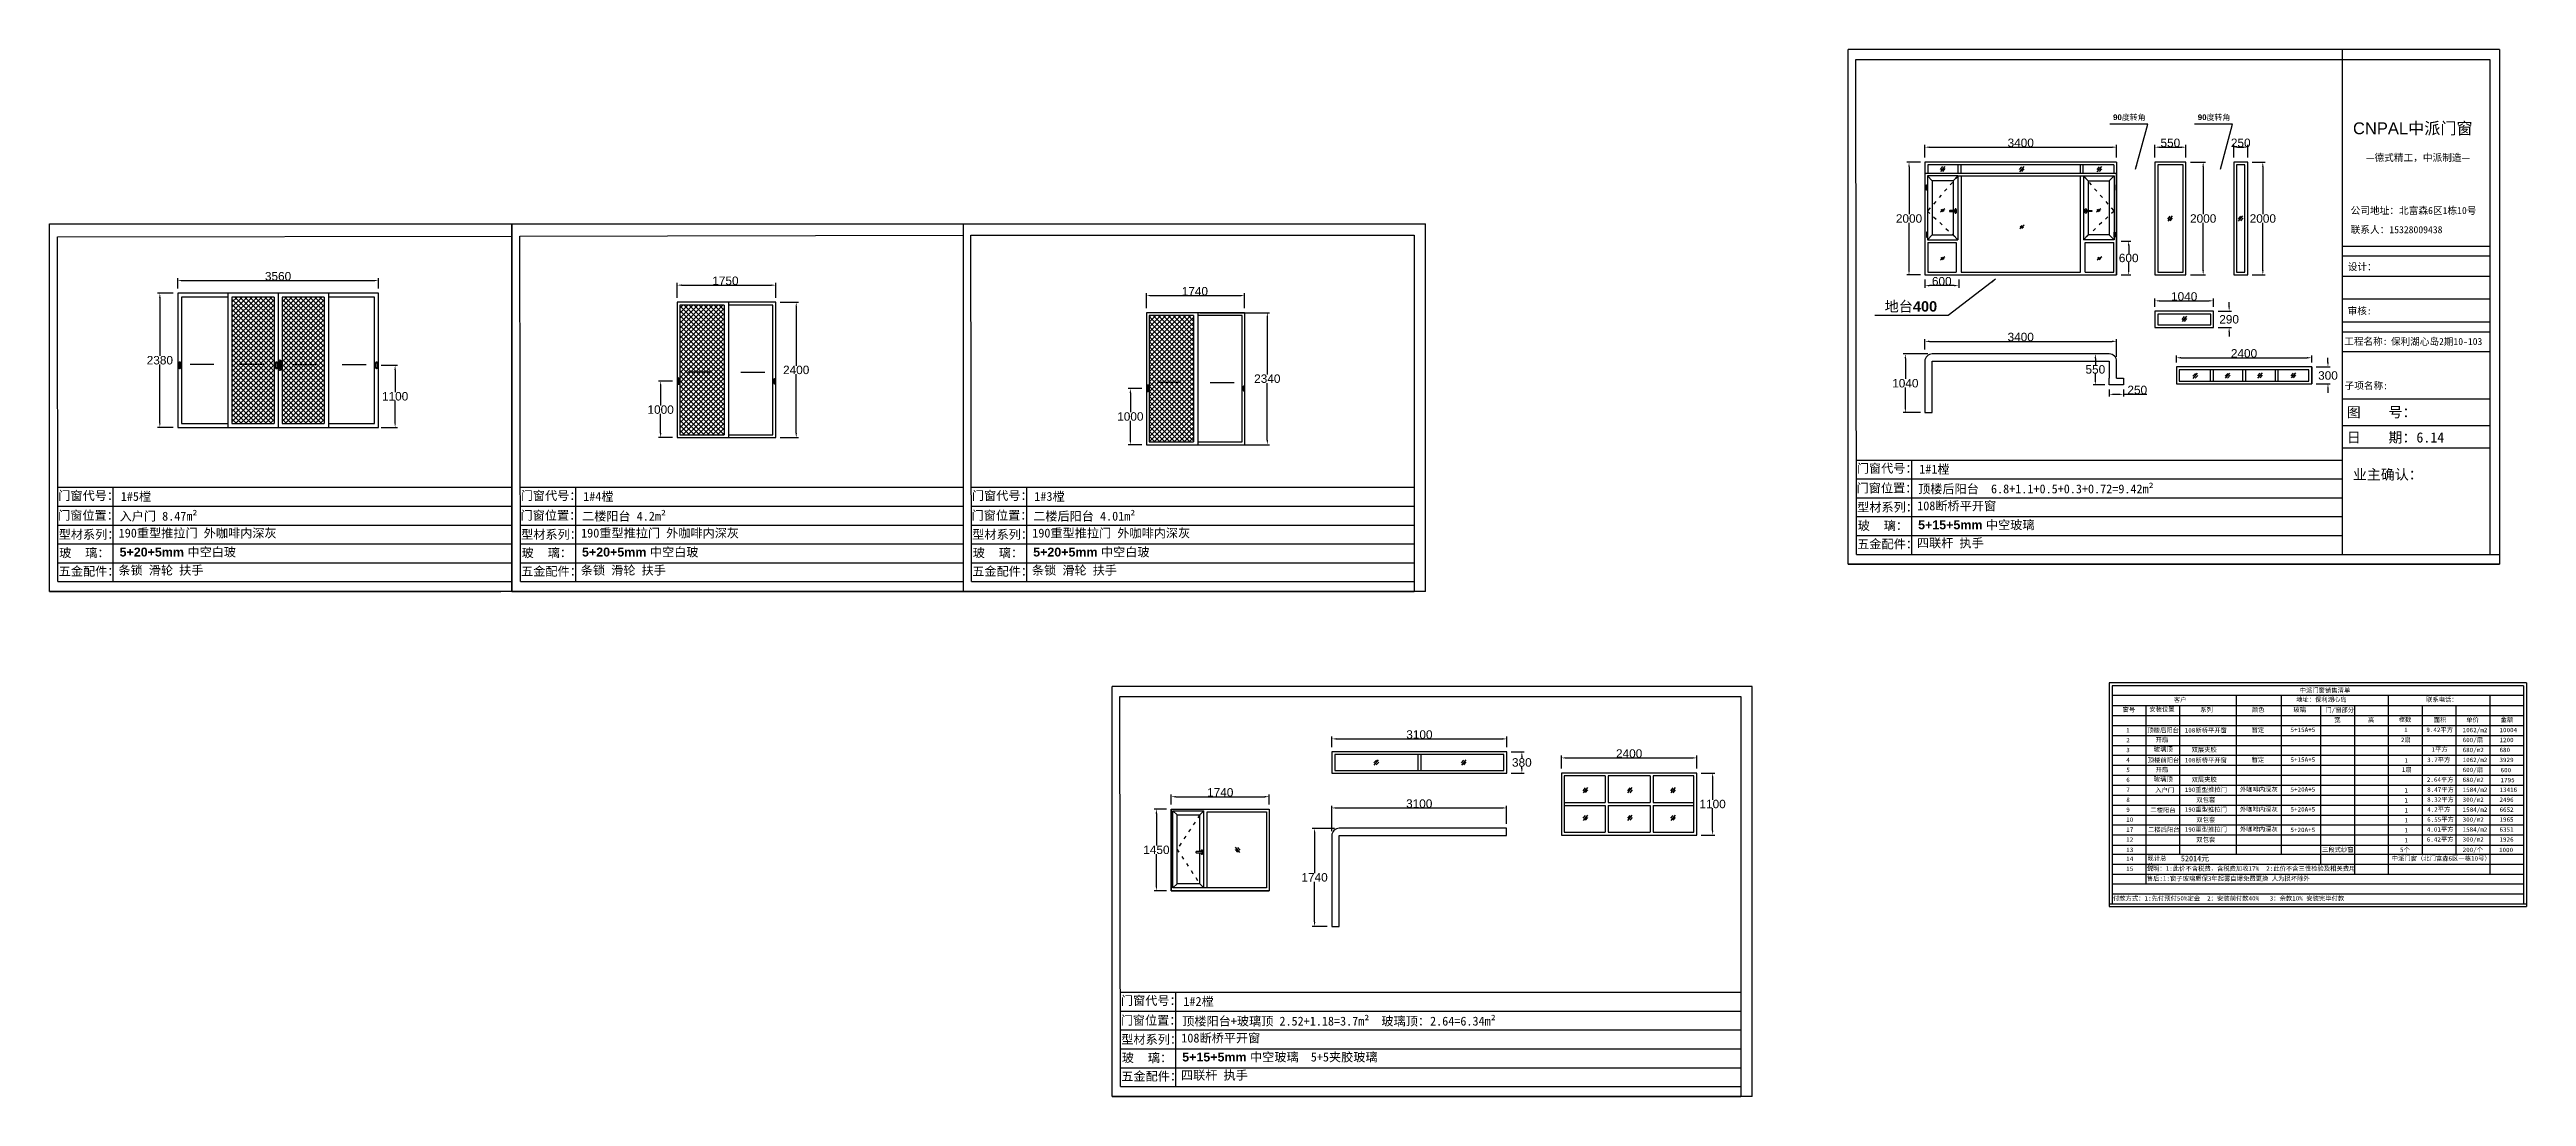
# Model space of a CAD drawing. Header units: inches. Extents: x -138455 to 599497, y -747149 to 13167.
# Drawn here: x 233548 to 277474, y -148176 to -129610 of the extents above; entities that cross this region are included whole.
import ezdxf

# ---------------------------------------------------------------- set-up
doc = ezdxf.new("R2010")
doc.units = ezdxf.units.IN
doc.header["$MEASUREMENT"] = 0
doc.header["$PDMODE"] = 35
doc.header["$PDSIZE"] = -3
doc.linetypes.add('ACAD_ISO03W100', pattern=[30, 12, -18])
doc.layers.add('0 @ 1', color=7, linetype='Continuous')
doc.styles.add('Annotative', font='arialbd.ttf')
doc.styles.add('MtXpl_', font='')
doc.styles.get("Standard").update_dxf_attribs({"font": 'arial.ttf'})
doc.styles.get('MtXpl_').set_extended_font_data('SimSun')
doc.dimstyles.get("Standard").update_dxf_attribs({"dimtxt": 80, "dimasz": 70, "dimexe": 40, "dimexo": 80, "dimgap": 0, "dimtad": 1, "dimtih": 1, "dimtoh": 1, "dimdec": 0, "dimzin": 0, "dimdsep": 46, "dimtxsty": 'Standard', "dimcen": 0.09, "dimadec": 0, "dimazin": 0, "dimtfac": 1, "dimtdec": 0, "dimtofl": 0, "dimtmove": 0, "dimatfit": 3, "dimfxl": 0, "dimtolj": 1, "dimtzin": 0, "dimarcsym": 0})

# ---------------------------------------------------------------- blocks, each defined once
blk = doc.blocks.new('123as')
at = {"color": 0}
for p, q in [((90189, 51387), (90252, 51462)), ((90194, 51330), (90312, 51470)), ((90251, 51335), (90314, 51410))]:
    blk.add_line(p, q, dxfattribs=at)
blk = doc.blocks.new('*D252')
at = {"color": 0, "lineweight": -2, "transparency": 16777216}
for p, q in [((275939, -136397), (275939, -136274)), ((276019, -136314), (278259, -136314)), ((278339, -136397), (278339, -136274))]:
    blk.add_line(p, q, dxfattribs=at)
at = {"color": 0, "transparency": 16777216}
for points in [[(276019, -136301), (276019, -136327), (275939, -136314)], [(278259, -136301), (278259, -136327), (278339, -136314)]]:
    blk.add_solid(points, dxfattribs=at)
at = {"layer": 'Defpoints', "color": 0, "transparency": 16777216}
for p in [(275939, -136477), (278339, -136314), (278339, -136477)]:
    blk.add_point(p, dxfattribs=at)
at = {"color": 0, "transparency": 16777216, "insert": (277139, -136237), "char_height": 150, "attachment_point": 5}
blk.add_mtext('\\A1;2400', dxfattribs=at)
blk = doc.blocks.new('*D253')
at = {"color": 0, "lineweight": -2, "transparency": 16777216}
for p, q in [((278419, -136477), (278668, -136477)), ((278628, -136397), (278628, -136317)), ((278419, -136777), (278668, -136777)), ((278628, -136857), (278628, -136937))]:
    blk.add_line(p, q, dxfattribs=at)
at = {"color": 0, "transparency": 16777216}
for points in [[(278615, -136397), (278641, -136397), (278628, -136477)], [(278615, -136857), (278641, -136857), (278628, -136777)]]:
    blk.add_solid(points, dxfattribs=at)
at = {"layer": 'Defpoints', "color": 0, "transparency": 16777216}
for p in [(278339, -136477), (278339, -136777), (278628, -136777)]:
    blk.add_point(p, dxfattribs=at)
at = {"color": 0, "transparency": 16777216, "insert": (278628, -136629), "char_height": 150, "attachment_point": 5}
blk.add_mtext('\\A1;300', dxfattribs=at)
blk = doc.blocks.new('*D254')
at = {"color": 0, "lineweight": -2, "transparency": 16777216}
for p, q in [((275558, -135408), (275558, -135264)), ((276598, -135408), (276598, -135264)), ((275638, -135304), (276518, -135304))]:
    blk.add_line(p, q, dxfattribs=at)
at = {"color": 0, "transparency": 16777216}
for points in [[(275638, -135291), (275638, -135317), (275558, -135304)], [(276518, -135291), (276518, -135317), (276598, -135304)]]:
    blk.add_solid(points, dxfattribs=at)
at = {"layer": 'Defpoints', "color": 0, "transparency": 16777216}
for p in [(275558, -135488), (276598, -135304), (276598, -135488)]:
    blk.add_point(p, dxfattribs=at)
at = {"color": 0, "transparency": 16777216, "insert": (276078, -135227), "char_height": 150, "attachment_point": 5}
blk.add_mtext('\\A1;1040', dxfattribs=at)
blk = doc.blocks.new('*D255')
at = {"color": 0, "lineweight": -2, "transparency": 16777216}
for p, q in [((276678, -135488), (276915, -135488)), ((276875, -135408), (276875, -135328)), ((276678, -135778), (276915, -135778)), ((276875, -135858), (276875, -135938))]:
    blk.add_line(p, q, dxfattribs=at)
at = {"color": 0, "transparency": 16777216}
for points in [[(276862, -135408), (276889, -135408), (276875, -135488)], [(276862, -135858), (276889, -135858), (276875, -135778)]]:
    blk.add_solid(points, dxfattribs=at)
at = {"layer": 'Defpoints', "color": 0, "transparency": 16777216}
for p in [(276598, -135488), (276598, -135778), (276875, -135778)]:
    blk.add_point(p, dxfattribs=at)
at = {"color": 0, "transparency": 16777216, "insert": (276875, -135633), "char_height": 150, "attachment_point": 5}
blk.add_mtext('\\A1;290', dxfattribs=at)
blk = doc.blocks.new('23zdsa')
for p, q in [((141281, -2940), (141266, -2940)), ((141266, -2940), (141266, -3030)), ((141281, -2960), (141266, -2960)), ((141281, -2965), (141266, -2965)), ((141266, -3005), (141281, -3005)), ((141266, -3010), (141281, -3010)), ((141266, -3030), (141281, -3030)), ((141281, -3030), (141281, -2940))]:
    blk.add_line(p, q)
blk = doc.blocks.new('dzcs')
blk.add_lwpolyline([(142096, -3328), (142196, -3328, 0.414214), (142206, -3318), (142206, -3318, 0.414214), (142196, -3308), (142096, -3308, 0.414214), (142086, -3318), (142086, -3318, 0.414214)], format="xyb", close=True)
blk.add_lwpolyline([(142182, -3328), (142182, -3342, 0.414214), (142196, -3355), (142196, -3355, 0.414214), (142209, -3342), (142209, -3294, 0.414214), (142196, -3280), (142196, -3280, 0.414214), (142182, -3294), (142182, -3308)], format="xyb")
blk = doc.blocks.new('*D256')
at = {"color": 0, "lineweight": -2, "transparency": 16777216}
for p, q in [((271479, -134925), (271479, -135074)), ((271999, -135034), (271559, -135034)), ((272079, -134925), (272079, -135074))]:
    blk.add_line(p, q, dxfattribs=at)
at = {"color": 0, "transparency": 16777216}
for points in [[(271559, -135021), (271559, -135048), (271479, -135034)], [(271999, -135021), (271999, -135048), (272079, -135034)]]:
    blk.add_solid(points, dxfattribs=at)
at = {"layer": 'Defpoints', "color": 0, "transparency": 16777216}
for p in [(271479, -134845), (272079, -134845), (271479, -135034)]:
    blk.add_point(p, dxfattribs=at)
at = {"color": 0, "transparency": 16777216, "insert": (271779, -134958), "char_height": 150, "attachment_point": 5}
blk.add_mtext('\\A1;600', dxfattribs=at)
blk = doc.blocks.new('*D257')
at = {"color": 0, "lineweight": -2, "transparency": 16777216}
for p, q in [((271399, -132845), (271158, -132845)), ((271198, -132925), (271198, -133768)), ((271198, -134765), (271198, -133921)), ((271399, -134845), (271158, -134845))]:
    blk.add_line(p, q, dxfattribs=at)
at = {"color": 0, "transparency": 16777216}
for points in [[(271185, -132925), (271211, -132925), (271198, -132845)], [(271185, -134765), (271211, -134765), (271198, -134845)]]:
    blk.add_solid(points, dxfattribs=at)
at = {"layer": 'Defpoints', "color": 0, "transparency": 16777216}
for p in [(271479, -132845), (271198, -134845), (271479, -134845)]:
    blk.add_point(p, dxfattribs=at)
at = {"color": 0, "transparency": 16777216, "insert": (271198, -133845), "char_height": 150, "attachment_point": 5}
blk.add_mtext('\\A1;2000', dxfattribs=at)
blk = doc.blocks.new('*D258')
at = {"color": 0, "lineweight": -2, "transparency": 16777216}
for p, q in [((271479, -132765), (271479, -132539)), ((271559, -132579), (274799, -132579)), ((274879, -132765), (274879, -132539))]:
    blk.add_line(p, q, dxfattribs=at)
at = {"color": 0, "transparency": 16777216}
for points in [[(271559, -132566), (271559, -132593), (271479, -132579)], [(274799, -132566), (274799, -132593), (274879, -132579)]]:
    blk.add_solid(points, dxfattribs=at)
at = {"layer": 'Defpoints', "color": 0, "transparency": 16777216}
for p in [(274879, -132579), (271479, -132845), (274879, -132845)]:
    blk.add_point(p, dxfattribs=at)
at = {"color": 0, "transparency": 16777216, "insert": (273179, -132503), "char_height": 150, "attachment_point": 5}
blk.add_mtext('\\A1;3400', dxfattribs=at)
blk = doc.blocks.new('*D259')
at = {"color": 0, "lineweight": -2, "transparency": 16777216}
for p, q in [((274959, -134245), (275134, -134245)), ((275094, -134325), (275094, -134468)), ((274959, -134845), (275134, -134845)), ((275094, -134765), (275094, -134621))]:
    blk.add_line(p, q, dxfattribs=at)
at = {"color": 0, "transparency": 16777216}
for points in [[(275080, -134325), (275107, -134325), (275094, -134245)], [(275080, -134765), (275107, -134765), (275094, -134845)]]:
    blk.add_solid(points, dxfattribs=at)
at = {"layer": 'Defpoints', "color": 0, "transparency": 16777216}
for p in [(274879, -134245), (274879, -134845), (275094, -134845)]:
    blk.add_point(p, dxfattribs=at)
at = {"color": 0, "transparency": 16777216, "insert": (275094, -134545), "char_height": 150, "attachment_point": 5}
blk.add_mtext('\\A1;600', dxfattribs=at)
blk = doc.blocks.new('*D260')
at = {"color": 0, "lineweight": -2, "transparency": 16777216}
for p, q in [((275558, -132765), (275558, -132539)), ((275638, -132579), (276028, -132579)), ((276108, -132765), (276108, -132539))]:
    blk.add_line(p, q, dxfattribs=at)
at = {"color": 0, "transparency": 16777216}
for points in [[(275638, -132566), (275638, -132593), (275558, -132579)], [(276028, -132566), (276028, -132593), (276108, -132579)]]:
    blk.add_solid(points, dxfattribs=at)
at = {"layer": 'Defpoints', "color": 0, "transparency": 16777216}
for p in [(276108, -132579), (275558, -132845), (276108, -132845)]:
    blk.add_point(p, dxfattribs=at)
at = {"color": 0, "transparency": 16777216, "insert": (275833, -132503), "char_height": 150, "attachment_point": 5}
blk.add_mtext('\\A1;550', dxfattribs=at)
blk = doc.blocks.new('*D261')
at = {"color": 0, "lineweight": -2, "transparency": 16777216}
for p, q in [((276188, -132845), (276455, -132845)), ((276415, -132925), (276415, -133768)), ((276415, -134765), (276415, -133921)), ((276188, -134845), (276455, -134845))]:
    blk.add_line(p, q, dxfattribs=at)
at = {"color": 0, "transparency": 16777216}
for points in [[(276401, -132925), (276428, -132925), (276415, -132845)], [(276401, -134765), (276428, -134765), (276415, -134845)]]:
    blk.add_solid(points, dxfattribs=at)
at = {"layer": 'Defpoints', "color": 0, "transparency": 16777216}
for p in [(276108, -132845), (276108, -134845), (276415, -134845)]:
    blk.add_point(p, dxfattribs=at)
at = {"color": 0, "transparency": 16777216, "insert": (276415, -133845), "char_height": 150, "attachment_point": 5}
blk.add_mtext('\\A1;2000', dxfattribs=at)
blk = doc.blocks.new('*D262')
at = {"color": 0, "lineweight": -2, "transparency": 16777216}
for p, q in [((277286, -132845), (277513, -132845)), ((277473, -132925), (277473, -133768)), ((277473, -134765), (277473, -133921)), ((277286, -134845), (277513, -134845))]:
    blk.add_line(p, q, dxfattribs=at)
at = {"color": 0, "transparency": 16777216}
for points in [[(277459, -132925), (277486, -132925), (277473, -132845)], [(277459, -134765), (277486, -134765), (277473, -134845)]]:
    blk.add_solid(points, dxfattribs=at)
at = {"layer": 'Defpoints', "color": 0, "transparency": 16777216}
for p in [(277206, -132845), (277206, -134845), (277473, -134845)]:
    blk.add_point(p, dxfattribs=at)
at = {"color": 0, "transparency": 16777216, "insert": (277473, -133845), "char_height": 150, "attachment_point": 5}
blk.add_mtext('\\A1;2000', dxfattribs=at)
blk = doc.blocks.new('*D263')
at = {"color": 0, "lineweight": -2, "transparency": 16777216}
for p, q in [((276956, -132765), (276956, -132539)), ((277036, -132579), (277126, -132579)), ((277206, -132765), (277206, -132539))]:
    blk.add_line(p, q, dxfattribs=at)
at = {"color": 0, "transparency": 16777216}
for points in [[(277036, -132566), (277036, -132593), (276956, -132579)], [(277126, -132566), (277126, -132593), (277206, -132579)]]:
    blk.add_solid(points, dxfattribs=at)
at = {"layer": 'Defpoints', "color": 0, "transparency": 16777216}
for p in [(277206, -132579), (276956, -132845), (277206, -132845)]:
    blk.add_point(p, dxfattribs=at)
at = {"color": 0, "transparency": 16777216, "insert": (277081, -132503), "char_height": 150, "attachment_point": 5}
blk.add_mtext('\\A1;250', dxfattribs=at)
blk = doc.blocks.new('*D272')
at = {"color": 0, "lineweight": -2, "transparency": 16777216}
for p, q in [((271479, -136166), (271479, -135983)), ((271559, -136023), (274799, -136023)), ((274879, -136296), (274879, -135983))]:
    blk.add_line(p, q, dxfattribs=at)
at = {"color": 0, "transparency": 16777216}
for points in [[(271559, -136009), (271559, -136036), (271479, -136023)], [(274799, -136009), (274799, -136036), (274879, -136023)]]:
    blk.add_solid(points, dxfattribs=at)
at = {"layer": 'Defpoints', "color": 0, "transparency": 16777216}
for p in [(274879, -136023), (271479, -136246), (274879, -136376)]:
    blk.add_point(p, dxfattribs=at)
at = {"color": 0, "transparency": 16777216, "insert": (273179, -135946), "char_height": 150, "attachment_point": 5}
blk.add_mtext('\\A1;3400', dxfattribs=at)
blk = doc.blocks.new('*D273')
at = {"color": 0, "lineweight": -2, "transparency": 16777216}
for p, q in [((274669, -136246), (274463, -136246)), ((274503, -136326), (274503, -136445)), ((274503, -136716), (274503, -136598)), ((274669, -136796), (274463, -136796))]:
    blk.add_line(p, q, dxfattribs=at)
at = {"color": 0, "transparency": 16777216}
for points in [[(274489, -136326), (274516, -136326), (274503, -136246)], [(274489, -136716), (274516, -136716), (274503, -136796)]]:
    blk.add_solid(points, dxfattribs=at)
at = {"layer": 'Defpoints', "color": 0, "transparency": 16777216}
for p in [(274749, -136246), (274503, -136796), (274749, -136796)]:
    blk.add_point(p, dxfattribs=at)
at = {"color": 0, "transparency": 16777216, "insert": (274503, -136521), "char_height": 150, "attachment_point": 5}
blk.add_mtext('\\A1;550', dxfattribs=at)
blk = doc.blocks.new('*D274')
at = {"color": 0, "lineweight": -2, "transparency": 16777216}
for p, q in [((274749, -136876), (274749, -137002)), ((274829, -136962), (274919, -136962)), ((274999, -136876), (274999, -137002)), ((274999, -136962), (275413, -136962))]:
    blk.add_line(p, q, dxfattribs=at)
at = {"color": 0, "transparency": 16777216}
for points in [[(274829, -136949), (274829, -136975), (274749, -136962)], [(274919, -136949), (274919, -136975), (274999, -136962)]]:
    blk.add_solid(points, dxfattribs=at)
at = {"layer": 'Defpoints', "color": 0, "transparency": 16777216}
for p in [(274749, -136796), (274999, -136796), (274999, -136962)]:
    blk.add_point(p, dxfattribs=at)
at = {"color": 0, "transparency": 16777216, "insert": (275246, -136885), "char_height": 150, "attachment_point": 5}
blk.add_mtext('\\A1;250', dxfattribs=at)
blk = doc.blocks.new('*D277')
at = {"color": 0, "lineweight": -2, "transparency": 16777216}
for p, q in [((271529, -136246), (271093, -136246)), ((271133, -136326), (271133, -136690)), ((271133, -137206), (271133, -136843)), ((271399, -137286), (271093, -137286))]:
    blk.add_line(p, q, dxfattribs=at)
at = {"color": 0, "transparency": 16777216}
for points in [[(271120, -136326), (271146, -136326), (271133, -136246)], [(271120, -137206), (271146, -137206), (271133, -137286)]]:
    blk.add_solid(points, dxfattribs=at)
at = {"layer": 'Defpoints', "color": 0, "transparency": 16777216}
for p in [(271133, -136246), (271609, -136246), (271479, -137286)]:
    blk.add_point(p, dxfattribs=at)
at = {"color": 0, "transparency": 16777216, "insert": (271133, -136766), "char_height": 150, "attachment_point": 5}
blk.add_mtext('\\A1;1040', dxfattribs=at)
blk = doc.blocks.new('*D247')
at = {"color": 0, "lineweight": -2, "transparency": 16777216}
for p, q in [((253439, -142998), (253439, -142820)), ((253519, -142860), (255099, -142860)), ((255179, -142998), (255179, -142820))]:
    blk.add_line(p, q, dxfattribs=at)
at = {"color": 0, "transparency": 16777216}
for points in [[(253519, -142847), (253519, -142873), (253439, -142860)], [(255099, -142847), (255099, -142873), (255179, -142860)]]:
    blk.add_solid(points, dxfattribs=at)
at = {"layer": 'Defpoints', "color": 0, "transparency": 16777216}
for p in [(253439, -143078), (255179, -142860), (255179, -143078)]:
    blk.add_point(p, dxfattribs=at)
at = {"color": 0, "transparency": 16777216, "insert": (254309, -142784), "char_height": 150, "attachment_point": 5}
blk.add_mtext('\\A1;1740', dxfattribs=at)
blk = doc.blocks.new('*D248')
at = {"color": 0, "lineweight": -2, "transparency": 16777216}
for p, q in [((256291, -141983), (256291, -141795)), ((256371, -141835), (259311, -141835)), ((259391, -141983), (259391, -141795))]:
    blk.add_line(p, q, dxfattribs=at)
at = {"color": 0, "transparency": 16777216}
for points in [[(256371, -141821), (256371, -141848), (256291, -141835)], [(259311, -141821), (259311, -141848), (259391, -141835)]]:
    blk.add_solid(points, dxfattribs=at)
at = {"layer": 'Defpoints', "color": 0, "transparency": 16777216}
for p in [(259391, -141835), (256291, -142063), (259391, -142063)]:
    blk.add_point(p, dxfattribs=at)
at = {"color": 0, "transparency": 16777216, "insert": (257841, -141758), "char_height": 150, "attachment_point": 5}
blk.add_mtext('\\A1;3100', dxfattribs=at)
blk = doc.blocks.new('*D249')
at = {"color": 0, "lineweight": -2, "transparency": 16777216}
for p, q in [((259471, -142063), (259698, -142063)), ((259658, -142143), (259658, -142176)), ((259471, -142443), (259698, -142443)), ((259658, -142363), (259658, -142330))]:
    blk.add_line(p, q, dxfattribs=at)
at = {"color": 0, "transparency": 16777216}
for points in [[(259645, -142143), (259671, -142143), (259658, -142063)], [(259645, -142363), (259671, -142363), (259658, -142443)]]:
    blk.add_solid(points, dxfattribs=at)
at = {"layer": 'Defpoints', "color": 0, "transparency": 16777216}
for p in [(259391, -142063), (259391, -142443), (259658, -142443)]:
    blk.add_point(p, dxfattribs=at)
at = {"color": 0, "transparency": 16777216, "insert": (259658, -142253), "char_height": 150, "attachment_point": 5}
blk.add_mtext('\\A1;380', dxfattribs=at)
blk = doc.blocks.new('*D250')
at = {"color": 0, "lineweight": -2, "transparency": 16777216}
for p, q in [((262841, -142440), (263081, -142440)), ((263041, -142520), (263041, -142913)), ((263041, -143460), (263041, -143066)), ((262841, -143540), (263081, -143540))]:
    blk.add_line(p, q, dxfattribs=at)
at = {"color": 0, "transparency": 16777216}
for points in [[(263028, -142520), (263054, -142520), (263041, -142440)], [(263028, -143460), (263054, -143460), (263041, -143540)]]:
    blk.add_solid(points, dxfattribs=at)
at = {"layer": 'Defpoints', "color": 0, "transparency": 16777216}
for p in [(262761, -142440), (262761, -143540), (263041, -143540)]:
    blk.add_point(p, dxfattribs=at)
at = {"color": 0, "transparency": 16777216, "insert": (263041, -142990), "char_height": 150, "attachment_point": 5}
blk.add_mtext('\\A1;1100', dxfattribs=at)
blk = doc.blocks.new('*D251')
at = {"color": 0, "lineweight": -2, "transparency": 16777216}
for p, q in [((260361, -142360), (260361, -142132)), ((260441, -142172), (262681, -142172)), ((262761, -142360), (262761, -142132))]:
    blk.add_line(p, q, dxfattribs=at)
at = {"color": 0, "transparency": 16777216}
for points in [[(260441, -142159), (260441, -142185), (260361, -142172)], [(262681, -142159), (262681, -142185), (262761, -142172)]]:
    blk.add_solid(points, dxfattribs=at)
at = {"layer": 'Defpoints', "color": 0, "transparency": 16777216}
for p in [(262761, -142172), (260361, -142440), (262761, -142440)]:
    blk.add_point(p, dxfattribs=at)
at = {"color": 0, "transparency": 16777216, "insert": (261561, -142095), "char_height": 150, "attachment_point": 5}
blk.add_mtext('\\A1;2400', dxfattribs=at)
blk = doc.blocks.new('*D275')
at = {"color": 0, "lineweight": -2, "transparency": 16777216}
for p, q in [((256338, -143421), (255942, -143421)), ((255982, -143501), (255982, -144214)), ((255982, -145081), (255982, -144367)), ((256208, -145161), (255942, -145161))]:
    blk.add_line(p, q, dxfattribs=at)
at = {"color": 0, "transparency": 16777216}
for points in [[(255969, -143501), (255996, -143501), (255982, -143421)], [(255969, -145081), (255996, -145081), (255982, -145161)]]:
    blk.add_solid(points, dxfattribs=at)
at = {"layer": 'Defpoints', "color": 0, "transparency": 16777216}
for p in [(255982, -143421), (256418, -143421), (256288, -145161)]:
    blk.add_point(p, dxfattribs=at)
at = {"color": 0, "transparency": 16777216, "insert": (255982, -144291), "char_height": 150, "attachment_point": 5}
blk.add_mtext('\\A1;1740', dxfattribs=at)
blk = doc.blocks.new('*D276')
at = {"color": 0, "lineweight": -2, "transparency": 16777216}
for p, q in [((256288, -143471), (256288, -143019)), ((256368, -143059), (259308, -143059)), ((259388, -143341), (259388, -143019))]:
    blk.add_line(p, q, dxfattribs=at)
at = {"color": 0, "transparency": 16777216}
for points in [[(256368, -143046), (256368, -143073), (256288, -143059)], [(259308, -143046), (259308, -143073), (259388, -143059)]]:
    blk.add_solid(points, dxfattribs=at)
at = {"layer": 'Defpoints', "color": 0, "transparency": 16777216}
for p in [(259388, -143059), (256288, -143551), (259388, -143421)]:
    blk.add_point(p, dxfattribs=at)
at = {"color": 0, "transparency": 16777216, "insert": (257838, -142983), "char_height": 150, "attachment_point": 5}
blk.add_mtext('\\A1;3100', dxfattribs=at)
blk = doc.blocks.new('*D278')
at = {"color": 0, "lineweight": -2, "transparency": 16777216}
for p, q in [((253359, -143078), (253137, -143078)), ((253177, -143158), (253177, -143727)), ((253177, -144448), (253177, -143880)), ((253359, -144528), (253137, -144528))]:
    blk.add_line(p, q, dxfattribs=at)
at = {"color": 0, "transparency": 16777216}
for points in [[(253164, -143158), (253190, -143158), (253177, -143078)], [(253164, -144448), (253190, -144448), (253177, -144528)]]:
    blk.add_solid(points, dxfattribs=at)
at = {"layer": 'Defpoints', "color": 0, "transparency": 16777216}
for p in [(253439, -143078), (253177, -144528), (253439, -144528)]:
    blk.add_point(p, dxfattribs=at)
at = {"color": 0, "transparency": 16777216, "insert": (253177, -143803), "char_height": 150, "attachment_point": 5}
blk.add_mtext('\\A1;1450', dxfattribs=at)
blk = doc.blocks.new('123hhh')
for centre, radius, start, end in [((280724, -83285), 15, 176.7622, 183.2378), ((280706, -83231), 10, 16.4502, 30.1514), ((280706, -83339), 10, 329.8486, 343.5498)]:
    blk.add_arc(centre, radius, start, end)
for points, knots in [([(280692, -83211), (280689, -83211), (280685, -83210), (280685, -83215), (280690, -83217), (280696, -83217), (280704, -83219), (280711, -83226), (280713, -83239), (280712, -83254), (280711, -83268), (280709, -83277), (280709, -83282), (280709, -83284)], [0, 0, 0, 0, 6.082763, 8.582763, 11.318747, 19.461781, 26.725965, 36.438119, 46.233865, 64.642794, 80.276332, 88.205882, 94.390611, 94.390611, 94.390611, 94.390611]), ([(280692, -83359), (280689, -83359), (280685, -83360), (280685, -83355), (280690, -83353), (280696, -83353), (280704, -83351), (280711, -83344), (280713, -83331), (280712, -83316), (280711, -83302), (280709, -83293), (280709, -83288), (280709, -83286)], [0, 0, 0, 0, 6.082763, 8.582763, 11.318747, 19.461781, 26.725965, 36.438119, 46.233865, 64.642794, 80.276332, 88.205882, 94.390611, 94.390611, 94.390611, 94.390611]), ([(280715, -83226), (280712, -83222), (280707, -83214), (280697, -83212), (280692, -83211)], [0.93741, 0.93741, 0.93741, 0.93741, 13.606526, 29.417915, 29.417915, 29.417915, 29.417915]), ([(280715, -83344), (280712, -83348), (280707, -83356), (280697, -83358), (280692, -83359)], [0.93741, 0.93741, 0.93741, 0.93741, 13.606526, 29.417915, 29.417915, 29.417915, 29.417915]), ([(280716, -83229), (280716, -83230), (280717, -83234), (280717, -83249), (280717, -83266), (280717, -83280), (280717, -83285)], [1.197256, 1.197256, 1.197256, 1.197256, 5.358743, 14.155697, 44.084834, 57.684594, 57.684594, 57.684594, 57.684594]), ([(280716, -83341), (280716, -83340), (280717, -83336), (280717, -83321), (280717, -83304), (280717, -83290), (280717, -83285)], [1.197256, 1.197256, 1.197256, 1.197256, 5.358743, 14.155697, 44.084834, 57.684594, 57.684594, 57.684594, 57.684594])]:
    blk.add_open_spline(points, degree=3, knots=knots)
blk = doc.blocks.new('*D243')
at = {"color": 0, "lineweight": -2, "transparency": 16777216}
for p, q in [((235820, -133850), (235820, -133667)), ((235900, -133707), (239300, -133707)), ((239380, -133850), (239380, -133667))]:
    blk.add_line(p, q, dxfattribs=at)
at = {"color": 0, "transparency": 16777216}
for points in [[(235900, -133694), (235900, -133721), (235820, -133707)], [(239300, -133694), (239300, -133721), (239380, -133707)]]:
    blk.add_solid(points, dxfattribs=at)
at = {"layer": 'Defpoints', "color": 0, "transparency": 16777216}
for p in [(235820, -133930), (239380, -133707), (239380, -133930)]:
    blk.add_point(p, dxfattribs=at)
at = {"color": 0, "transparency": 16777216, "insert": (237600, -133631), "char_height": 150, "attachment_point": 5}
blk.add_mtext('\\A1;3560', dxfattribs=at)
blk = doc.blocks.new('*D264')
at = {"color": 0, "lineweight": -2, "transparency": 16777216}
for p, q in [((244676, -134012), (244676, -133748)), ((244756, -133788), (246346, -133788)), ((246426, -134012), (246426, -133748))]:
    blk.add_line(p, q, dxfattribs=at)
at = {"color": 0, "transparency": 16777216}
for points in [[(244756, -133775), (244756, -133801), (244676, -133788)], [(246346, -133775), (246346, -133801), (246426, -133788)]]:
    blk.add_solid(points, dxfattribs=at)
at = {"layer": 'Defpoints', "color": 0, "transparency": 16777216}
for p in [(246426, -133788), (244676, -134092), (246426, -134092)]:
    blk.add_point(p, dxfattribs=at)
at = {"color": 0, "transparency": 16777216, "insert": (245534, -133711), "char_height": 150, "attachment_point": 5}
blk.add_mtext('\\A1;1750', dxfattribs=at)
blk = doc.blocks.new('*D265')
at = {"color": 0, "lineweight": -2, "transparency": 16777216}
for p, q in [((246507, -134092), (246829, -134092)), ((246789, -134172), (246789, -135216)), ((246789, -136412), (246789, -135369)), ((246506, -136492), (246829, -136492))]:
    blk.add_line(p, q, dxfattribs=at)
at = {"color": 0, "transparency": 16777216}
for points in [[(246776, -134172), (246803, -134172), (246789, -134092)], [(246776, -136412), (246803, -136412), (246789, -136492)]]:
    blk.add_solid(points, dxfattribs=at)
at = {"layer": 'Defpoints', "color": 0, "transparency": 16777216}
for p in [(246427, -134092), (246426, -136492), (246789, -136492)]:
    blk.add_point(p, dxfattribs=at)
at = {"color": 0, "transparency": 16777216, "insert": (246789, -135292), "char_height": 150, "attachment_point": 5}
blk.add_mtext('\\A1;2400', dxfattribs=at)
blk = doc.blocks.new('*D266')
at = {"color": 0, "lineweight": -2, "transparency": 16777216}
for p, q in [((244596, -135492), (244345, -135492)), ((244385, -135572), (244385, -135920)), ((244385, -136412), (244385, -136073)), ((244596, -136492), (244345, -136492))]:
    blk.add_line(p, q, dxfattribs=at)
at = {"color": 0, "transparency": 16777216}
for points in [[(244372, -135572), (244398, -135572), (244385, -135492)], [(244372, -136412), (244398, -136412), (244385, -136492)]]:
    blk.add_solid(points, dxfattribs=at)
at = {"layer": 'Defpoints', "color": 0, "transparency": 16777216}
for p in [(244676, -135492), (244385, -136492), (244676, -136492)]:
    blk.add_point(p, dxfattribs=at)
at = {"color": 0, "transparency": 16777216, "insert": (244385, -135996), "char_height": 150, "attachment_point": 5}
blk.add_mtext('\\A1;1000', dxfattribs=at)
blk = doc.blocks.new('*D267')
at = {"color": 0, "lineweight": -2, "transparency": 16777216}
for p, q in [((253000, -134197), (253000, -133933)), ((253080, -133973), (254660, -133973)), ((254740, -134197), (254740, -133933))]:
    blk.add_line(p, q, dxfattribs=at)
at = {"color": 0, "transparency": 16777216}
for points in [[(253080, -133960), (253080, -133987), (253000, -133973)], [(254660, -133960), (254660, -133987), (254740, -133973)]]:
    blk.add_solid(points, dxfattribs=at)
at = {"layer": 'Defpoints', "color": 0, "transparency": 16777216}
for p in [(254740, -133973), (253000, -134277), (254740, -134277)]:
    blk.add_point(p, dxfattribs=at)
at = {"color": 0, "transparency": 16777216, "insert": (253859, -133897), "char_height": 150, "attachment_point": 5}
blk.add_mtext('\\A1;1740', dxfattribs=at)
blk = doc.blocks.new('*D268')
at = {"color": 0, "lineweight": -2, "transparency": 16777216}
for p, q in [((253950, -134277), (255184, -134277)), ((255144, -134357), (255144, -135371)), ((255144, -136537), (255144, -135524)), ((253950, -136617), (255184, -136617))]:
    blk.add_line(p, q, dxfattribs=at)
at = {"color": 0, "transparency": 16777216}
for points in [[(255131, -134357), (255158, -134357), (255144, -134277)], [(255131, -136537), (255158, -136537), (255144, -136617)]]:
    blk.add_solid(points, dxfattribs=at)
at = {"layer": 'Defpoints', "color": 0, "transparency": 16777216}
for p in [(253870, -134277), (253870, -136617), (255144, -136617)]:
    blk.add_point(p, dxfattribs=at)
at = {"color": 0, "transparency": 16777216, "insert": (255144, -135447), "char_height": 150, "attachment_point": 5}
blk.add_mtext('\\A1;2340', dxfattribs=at)
blk = doc.blocks.new('*D269')
at = {"color": 0, "lineweight": -2, "transparency": 16777216}
for p, q in [((252920, -135619), (252675, -135619)), ((252715, -135699), (252715, -136041)), ((252715, -136537), (252715, -136195)), ((252920, -136617), (252675, -136617))]:
    blk.add_line(p, q, dxfattribs=at)
at = {"color": 0, "transparency": 16777216}
for points in [[(252702, -135699), (252729, -135699), (252715, -135619)], [(252702, -136537), (252729, -136537), (252715, -136617)]]:
    blk.add_solid(points, dxfattribs=at)
at = {"layer": 'Defpoints', "color": 0, "transparency": 16777216}
for p in [(253000, -135619), (252715, -136617), (253000, -136617)]:
    blk.add_point(p, dxfattribs=at)
at = {"color": 0, "transparency": 16777216, "insert": (252715, -136118), "char_height": 150, "attachment_point": 5}
blk.add_mtext('\\A1;1000', dxfattribs=at)
blk = doc.blocks.new('*D279')
at = {"color": 0, "lineweight": -2, "transparency": 16777216}
for p, q in [((235740, -133930), (235464, -133930)), ((235504, -134010), (235504, -135043)), ((235504, -136230), (235504, -135196)), ((235740, -136310), (235464, -136310))]:
    blk.add_line(p, q, dxfattribs=at)
at = {"color": 0, "transparency": 16777216}
for points in [[(235490, -134010), (235517, -134010), (235504, -133930)], [(235490, -136230), (235517, -136230), (235504, -136310)]]:
    blk.add_solid(points, dxfattribs=at)
at = {"layer": 'Defpoints', "color": 0, "transparency": 16777216}
for p in [(235820, -133930), (235504, -136310), (235820, -136310)]:
    blk.add_point(p, dxfattribs=at)
at = {"color": 0, "transparency": 16777216, "insert": (235504, -135120), "char_height": 150, "attachment_point": 5}
blk.add_mtext('\\A1;2380', dxfattribs=at)
blk = doc.blocks.new('23axcz')
for p, q in [((281672.2, -130847.4), (270116.8, -130847.4)), ((270116.8, -139975.7), (270116.8, -130847.4)), ((278878.1, -130847.4), (278878.1, -139800)), ((270253.3, -131022.3), (281497.3, -131022.3)), ((270266.4, -139800), (270253.3, -131022.3)), ((281497.3, -131022.3), (281497.3, -139800)), ((274879.1, -132844.6), (271479.1, -132844.6)), ((271479.1, -132844.6), (271479.1, -134844.6)), ((274879.1, -133044.6), (271479.1, -133044.6)), ((272066.6, -133089.6), (271524.1, -133089.6)), ((271524.1, -133089.6), (271524.1, -134219.6)), ((271609.1, -133174.6), (271524.1, -133089.6)), ((274829.1, -132894.6), (271529.1, -132894.6)), ((271529.1, -132894.6), (271529.1, -133044.6)), ((271981.6, -133174.6), (272066.6, -133089.6)), ((272066.6, -133089.6), (272066.6, -134219.6)), ((274291.6, -133094.6), (272066.6, -133094.6)), ((272071.6, -133044.6), (272071.6, -132894.6)), ((272121.6, -133044.6), (272121.6, -132894.6)), ((272121.6, -133094.6), (272121.6, -134319.6)), ((274236.6, -133044.6), (274236.6, -132894.6)), ((274236.6, -134319.6), (274236.6, -133094.6)), ((274286.6, -133044.6), (274286.6, -132894.6)), ((274291.6, -133089.6), (274291.6, -134219.6)), ((274291.6, -133089.6), (274834.1, -133089.6)), ((274376.6, -133174.6), (274291.6, -133089.6)), ((274749.1, -133174.6), (274834.1, -133089.6)), ((274829.1, -132894.6), (274829.1, -133044.6)), ((274834.1, -133089.6), (274834.1, -134219.6)), ((274879.1, -132844.6), (274879.1, -134844.6)), ((274879.1, -134844.6), (274879.1, -133044.6)), ((271981.6, -133174.6), (271609.1, -133174.6)), ((271609.1, -133174.6), (271609.1, -134134.6)), ((271981.6, -133174.6), (271981.6, -133702.1)), ((274376.6, -133174.6), (274376.6, -133702.1)), ((274376.6, -133174.6), (274749.1, -133174.6)), ((274749.1, -133174.6), (274749.1, -134134.6)), ((271755.5, -133728.4), (271835.3, -133665)), ((271762.6, -133698.6), (271791.3, -133677)), ((271792.5, -133721.5), (271820.5, -133698.6)), ((271981.6, -133722.1), (271981.6, -134134.6)), ((273162.2, -134022.2), (273241.9, -133958.8)), ((273169.3, -133992.4), (273197.9, -133970.8)), ((274376.6, -133722.1), (274376.6, -134134.6)), ((274523, -133728.4), (274602.8, -133665)), ((274530.1, -133698.6), (274558.8, -133677)), ((274560, -133721.5), (274588, -133698.6)), ((271609.1, -134134.6), (271524.1, -134219.6)), ((271524.1, -134219.6), (272066.6, -134219.6)), ((271529.1, -134269.6), (271529.1, -134794.6)), ((271529.1, -134269.6), (272036.6, -134269.6)), ((271609.1, -134134.6), (271981.6, -134134.6)), ((271981.6, -134134.6), (272066.6, -134219.6)), ((272036.6, -134269.6), (272036.6, -134794.6)), ((272121.6, -134319.6), (272121.6, -134794.6)), ((273199.2, -134015.3), (273227.2, -133992.4)), ((274236.6, -134794.6), (274236.6, -134319.6)), ((274376.6, -134134.6), (274291.6, -134219.6)), ((274834.1, -134219.6), (274291.6, -134219.6)), ((274321.6, -134794.6), (274321.6, -134269.6)), ((274321.6, -134269.6), (274829.1, -134269.6)), ((274749.1, -134134.6), (274376.6, -134134.6)), ((274749.1, -134134.6), (274834.1, -134219.6)), ((274829.1, -134794.6), (274829.1, -134269.6)), ((278878.1, -134333.4), (281497.3, -134333.4)), ((271479.1, -134844.6), (274879.1, -134844.6)), ((271529.1, -134794.6), (272036.6, -134794.6)), ((271755.5, -134579.9), (271835.3, -134516.5)), ((271762.6, -134550.1), (271791.3, -134528.5)), ((271792.5, -134573), (271820.5, -134550.1)), ((272121.6, -134794.6), (274236.6, -134794.6)), ((274321.6, -134794.6), (274829.1, -134794.6)), ((274535.6, -134579.9), (274615.3, -134516.5)), ((274542.7, -134550.1), (274571.3, -134528.5)), ((274572.6, -134573), (274600.6, -134550.1)), ((278878.1, -134508.3), (281497.3, -134508.3)), ((278878.1, -134868.8), (281497.3, -134868.8)), ((278878.1, -135269.8), (281497.3, -135269.8)), ((278878.1, -135677), (281497.3, -135677)), ((278878.1, -135851.9), (281497.3, -135851.9)), ((274879.1, -136541.1), (274879.1, -136541.1)), ((278339.2, -136477.3), (275939.2, -136477.3)), ((275939.2, -136477.3), (275939.2, -136777.3)), ((278289.2, -136527.3), (275989.2, -136527.3)), ((275989.2, -136527.3), (275989.2, -136727.3)), ((276539.2, -136527.3), (276539.2, -136727.3)), ((276589.2, -136527.3), (276589.2, -136727.3)), ((277114.2, -136527.3), (277114.2, -136727.3)), ((277164.2, -136527.3), (277164.2, -136727.3)), ((277689.2, -136527.3), (277689.2, -136727.3)), ((277739.2, -136527.3), (277739.2, -136727.3)), ((278289.2, -136727.3), (278289.2, -136527.3)), ((278339.2, -136777.3), (278339.2, -136477.3)), ((278339.2, -136477.3), (278339.2, -136777.3)), ((278878.1, -136205.5), (281497.3, -136205.5)), ((275939.2, -136777.3), (278339.2, -136777.3)), ((275989.2, -136727.3), (278289.2, -136727.3)), ((278878.1, -137042.1), (281497.3, -137042.1)), ((278878.1, -137512.7), (281497.3, -137512.7)), ((278878.1, -137909.2), (281497.3, -137909.2)), ((270265.8, -138128.2), (278878.1, -138128.2)), ((271241.4, -138128.2), (271241.4, -139800)), ((270265.8, -138462.6), (278878.1, -138462.6)), ((270265.8, -138796.9), (278878.1, -138796.9)), ((270265.8, -139131.3), (278878.1, -139131.3)), ((270265.8, -139465.7), (278878.1, -139465.7)), ((270116.8, -139975.7), (281672.2, -139975.7)), ((270266.4, -139800), (281672.2, -139800))]:
    blk.add_line(p, q)
for points in [[(281672.2, -130847.4), (281672.2, -139975.7), (270116.8, -139975.7)], [(271609.1, -136376.1), (274749.1, -136376.1)], [(274749.1, -136376.1), (274749.1, -136673.6)], [(274879.1, -136673.6), (274999.1, -136673.6), (274999.1, -136796), (274749.1, -136796), (274749.1, -136673.6)]]:
    blk.add_lwpolyline(points)
at = {"linetype": 'ACAD_ISO03W100', "ltscale": 5}
for points in [[(272066.6, -133089.6), (271524.1, -133712.1), (272066.6, -134219.6)], [(274291.6, -133089.6), (274834.1, -133712.1), (274291.6, -134219.6)]]:
    blk.add_lwpolyline(points, dxfattribs=at)
for points in [[(275557.9, -134844.6), (276107.9, -134844.6), (276107.9, -132844.6), (275557.9, -132844.6)], [(275607.9, -134794.6), (276057.9, -134794.6), (276057.9, -132894.6), (275607.9, -132894.6)], [(276956.4, -134844.6), (277206.4, -134844.6), (277206.4, -132844.6), (276956.4, -132844.6)], [(277006.4, -134794.6), (277156.4, -134794.6), (277156.4, -132894.6), (277006.4, -132894.6)], [(275557.9, -135777.9), (276597.9, -135777.9), (276597.9, -135487.9), (275557.9, -135487.9)], [(275607.9, -135727.9), (276547.9, -135727.9), (276547.9, -135537.9), (275607.9, -135537.9)]]:
    blk.add_lwpolyline(points, close=True)
for points in [[(274749.1, -136246.1), (271609.1, -136246.1, 0.4142136), (271479.1, -136376.1), (271479.1, -137286.1), (271609.1, -137286.1), (271609.1, -136376.1)], [(274879.1, -136673.6), (274879.1, -136376.1, 0.4142136), (274749.1, -136246.1), (274749.1, -136246.1)]]:
    blk.add_lwpolyline(points, format="xyb")
at = {"xscale": 0.6684526412304121, "yscale": 0.6684526412304121, "zscale": 0.6684526412304121}
for p in [(211470.2, -167324.5), (212872.1, -167327.1), (214247.4, -167327.1), (215503.1, -168203), (216751.6, -168203), (215754.9, -169983.3), (215947.3, -170990.7), (216520.3, -170990), (217094.9, -170985.5), (217690, -170984.2)]:
    blk.add_blockref('123as', p, dxfattribs=at)
at = {"xscale": -1, "rotation": 180}
blk.add_blockref('23zdsa', (130243.5, -136279.8), dxfattribs=at)
at = {"rotation": 180}
blk.add_blockref('23zdsa', (416114.8, -136279.8), dxfattribs=at)
for name, p in [('dzcs', (129828.4, -130394.3)), ('23zdsa', (130243.5, -131144.3))]:
    blk.add_blockref(name, p)
at = {"xscale": -1}
for name, p in [('dzcs', (416529.8, -130394.3)), ('23zdsa', (416114.8, -131144.3))]:
    blk.add_blockref(name, p, dxfattribs=at)
blk.add_text('CNPAL', height=209.82).set_placement((279071.8, -132349.2))
at = {"style": 'MtXpl_'}
for s, height, p in [('中派门窗', 209.82, (280049.2, -132349.2)), ('—德式精工，中派制造—', 125.891, (279299.2, -132826.9)), ('联系人：15328009438', 125.891, (279030.1, -134105)), ('公司地址：北富森6区1栋10号', 125.891, (279030.1, -133765.4)), ('设计：', 125.11, (278979.5, -134762.7)), ('审核:', 125.11, (278977.2, -135544.8)), ('工程名称:', 125.11, (278916.7, -136085.8)), ('保利湖心岛2期10-103', 125.112, (279745.1, -136088.5)), ('子项名称:', 125.11, (278924.1, -136870.8)), ('图    号：', 181.28, (278961.3, -137369)), ('日    期：6.14', 181.283, (278961.3, -137816.7)), ('业主确认：', 181.28, (279070.9, -138473.4))]:
    blk.add_text(s, height=height, dxfattribs=at).set_placement(p)
at = {"layer": '0 @ 1', "style": 'Annotative'}
for s, height, p in [('90度转角', 100, (274817.2, -132098.6)), ('90度转角', 100, (276319.5, -132098.6)), ('地台400', 184.21, (270764.9, -135495.1)), ('门窗代号：', 158.06, (270271.9, -138353.5)), ('门窗位置：', 158.06, (270268.5, -138703.3)), ('型材系列：', 158.06, (270278.4, -139041.6)), ('玻    璃：', 158.06, (270288.7, -139368.2)), ('五金配件：', 158.06, (270278.8, -139695.1))]:
    blk.add_text(s, height=height, dxfattribs=at).set_placement(p)
at = {"layer": '0 @ 1', "char_height": 158.063, "attachment_point": 1, "style": 'Annotative'}
for s, width, insert in [('{\\fSimSun|b1|i0|c134|p2;1#1樘}', 4396.385, (271379.8, -138210.4)), ('{\\fSimSun|b1|i0|c134|p2;顶楼后阳台  6.8+1.1+0.5+0.3+0.72=9.42m²}', 4396.385, (271359.2, -138560.2)), ('{\\fSimSun|b1|i0|c134|p2;108断桥平开窗 }', 4396.385, (271343, -138860.3)), ('5+15+5mm {\\fSimSun|b1|i0|c134|p2;中空玻璃 }', 5972.399, (271359.2, -139197.2)), ('{\\fSimSun|b1|i0|c134|p2;四联杆 执手}', 4396.385, (271338, -139518.8))]:
    blk.add_mtext_dynamic_manual_height_columns(s, width=width, gutter_width=903.5, heights=[0], dxfattribs=dict(at, insert=insert))
for base, p1, p2, picture, middle in [((274879.1, -132579.4), (271479.1, -132844.6), (274879.1, -132844.6), '*D258', (273179.1, -132502.8)), ((276107.9, -132579.4), (275557.9, -132844.6), (276107.9, -132844.6), '*D260', (275832.9, -132502.8)), ((271479.1, -135034.2), (272079.1, -134844.6), (271479.1, -134844.6), '*D256', (271779.1, -134957.6)), ((276597.9, -135304.1), (275557.9, -135487.9), (276597.9, -135487.9), '*D254', (276077.9, -135227.5)), ((274879.1, -136022.6), (271479.1, -136246.1), (274879.1, -136376.1), '*D272', (273179.1, -135946)), ((278339.2, -136314), (275939.2, -136477.3), (278339.2, -136477.3), '*D252', (277139.2, -136237.4)), ((274999.1, -136962), (274749.1, -136796.1), (274999.1, -136796.1), '*D274', (275245.9, -136885.4))]:
    dim = blk.add_linear_dim(base=base, p1=p1, p2=p2, dimstyle='Standard', override={"dimtxt": 150, "dimasz": 80})
    dim.commit()
    dim.dimension.update_dxf_attribs({"geometry": picture, "text_midpoint": middle})
dim = blk.add_linear_dim(base=(277206.4, -132579.4), p1=(276956.4, -132844.6), p2=(277206.4, -132844.6), dimstyle='Standard', override={"dimtxt": 150, "dimasz": 80})
dim.commit()
dim.dimension.update_dxf_attribs({"geometry": '*D263', "text_midpoint": (277081.4, -132579.4), "dimtype": 128})
for base, p1, p2, picture, middle in [((271198, -134844.6), (271479.1, -132844.6), (271479.1, -134844.6), '*D257', (271198, -133844.6)), ((276414.6, -134844.6), (276107.9, -132844.6), (276107.9, -134844.6), '*D261', (276414.6, -133844.6)), ((277472.5, -134844.6), (277206.4, -132844.6), (277206.4, -134844.6), '*D262', (277472.5, -133844.6)), ((275093.6, -134844.6), (274879.1, -134244.6), (274879.1, -134844.6), '*D259', (275093.6, -134544.6)), ((274502.6, -136796.1), (274749.1, -136246.1), (274749.1, -136796.1), '*D273', (274502.6, -136521.1))]:
    dim = blk.add_linear_dim(base=base, p1=p1, p2=p2, angle=90, dimstyle='Standard', override={"dimtxt": 150, "dimasz": 80})
    dim.commit()
    dim.dimension.update_dxf_attribs({"geometry": picture, "text_midpoint": middle})
for base, p1, p2, picture, middle in [((276875.3, -135777.9), (276597.9, -135487.9), (276597.9, -135777.9), '*D255', (276875.3, -135632.9)), ((271133, -136246.1), (271479.1, -137286.1), (271609.1, -136246.1), '*D277', (271133, -136766.1)), ((278628.1, -136777.3), (278339.2, -136477.3), (278339.2, -136777.3), '*D253', (278628.1, -136628.6))]:
    dim = blk.add_linear_dim(base=base, p1=p1, p2=p2, angle=90, dimstyle='Standard', override={"dimtxt": 150, "dimasz": 80})
    dim.commit()
    dim.dimension.update_dxf_attribs({"geometry": picture, "text_midpoint": middle, "dimtype": 128})
for points in [[(275217, -132970), (275432.5, -132173.5), (274759.2, -132173.5)], [(276719.3, -132970), (276934.8, -132173.5), (276261.5, -132173.5)], [(272734.6, -134920.9), (271894.8, -135567), (270592.3, -135567)]]:
    blk.add_leader(points, dimstyle='Standard', override={"dimtxt": 150, "dimasz": 80})
blk = doc.blocks.new('223zxc')
for p, q in [((263744.1, -140905.4), (252392.3, -140905.4)), ((252392.3, -148175.7), (252392.3, -140905.4)), ((263744.1, -148175.7), (263744.1, -140905.4)), ((252528.8, -141080.3), (263544.1, -141080.3)), ((252542, -148000.1), (252528.8, -141080.3)), ((263544.1, -141080.3), (263544.1, -148175.7)), ((257815.8, -142113), (257815.8, -142393)), ((257865.8, -142113), (257865.8, -142393)), ((262760.9, -142439.8), (260360.9, -142439.8)), ((260360.9, -142439.8), (260360.9, -143539.8)), ((261135.9, -142489.8), (260410.9, -142489.8)), ((260410.9, -142489.8), (260410.9, -143489.8)), ((261135.9, -142489.8), (261135.9, -142964.8)), ((261935.9, -142489.8), (261185.9, -142489.8)), ((261185.9, -142489.8), (261185.9, -142964.8)), ((261935.9, -142489.8), (261935.9, -142964.8)), ((262710.9, -142489.8), (261985.9, -142489.8)), ((261985.9, -142489.8), (261985.9, -142964.8)), ((262710.9, -143489.8), (262710.9, -142489.8)), ((262760.9, -143539.8), (262760.9, -142439.8)), ((253439.4, -144528.4), (253439.4, -143078.4)), ((253439.4, -143078.4), (255179.4, -143078.4)), ((253439.4, -143078.4), (253439.4, -144528.4)), ((253469.4, -144478.4), (253469.4, -143108.4)), ((253469.4, -143108.4), (254019.4, -143108.4)), ((253544.4, -143183.4), (253469.4, -143108.4)), ((253544.4, -144403.4), (253544.4, -143183.4)), ((253544.4, -143183.4), (253944.4, -143183.4)), ((253944.4, -143183.4), (254019.4, -143108.4)), ((253944.4, -143834.1), (253944.4, -143183.4)), ((253944.4, -143418.4), (253944.4, -143183.4)), ((254019.4, -144478.4), (254019.4, -143108.4)), ((254079.4, -144478.4), (254079.4, -143128.4)), ((254079.4, -143128.4), (255129.4, -143128.4)), ((255129.4, -143128.4), (255129.4, -144478.4)), ((255179.4, -143078.4), (255179.4, -144528.4)), ((260410.9, -142964.8), (261135.9, -142964.8)), ((260410.9, -143014.8), (261135.9, -143014.8)), ((261135.9, -143014.8), (261135.9, -143489.8)), ((261185.9, -142964.8), (261935.9, -142964.8)), ((261185.9, -143014.8), (261185.9, -143489.8)), ((261185.9, -143014.8), (261935.9, -143014.8)), ((261935.9, -143014.8), (261935.9, -143489.8)), ((261985.9, -142964.8), (262710.9, -142964.8)), ((261985.9, -143014.8), (261985.9, -143489.8)), ((261985.9, -143014.8), (262710.9, -143014.8)), ((260360.9, -143539.8), (262760.9, -143539.8)), ((260410.9, -143489.8), (261135.9, -143489.8)), ((261185.9, -143489.8), (261935.9, -143489.8)), ((261985.9, -143489.8), (262710.9, -143489.8)), ((253944.4, -144403.4), (253944.4, -143854.1)), ((253544.4, -144403.4), (253469.4, -144478.4)), ((254019.4, -144478.4), (253469.4, -144478.4)), ((255129.4, -144478.4), (253489.4, -144478.4)), ((253944.4, -144403.4), (253544.4, -144403.4)), ((253944.4, -144403.4), (254019.4, -144478.4)), ((255179.4, -144528.4), (253439.4, -144528.4)), ((253439.4, -144528.4), (255179.4, -144528.4)), ((252541.3, -146328.3), (263544.1, -146328.3)), ((252541.3, -146662.7), (263544.1, -146662.7)), ((253517, -146328.3), (253517, -148000.1)), ((252541.3, -146997), (263544.1, -146997)), ((252541.3, -147331.4), (263544.1, -147331.4)), ((252541.3, -147665.7), (263544.1, -147665.7)), ((252542, -148000.1), (263544.1, -148000.1)), ((263544.1, -148175.7), (252392.3, -148175.7)), ((252392.3, -148175.7), (263544.1, -148175.7)), ((263744.1, -148175.7), (252392.3, -148175.7))]:
    blk.add_line(p, q)
for points in [[(256290.8, -142443), (259390.8, -142443), (259390.8, -142063), (256290.8, -142063)], [(256340.8, -142393), (259340.8, -142393), (259340.8, -142113), (256340.8, -142113)]]:
    blk.add_lwpolyline(points, close=True)
at = {"linetype": 'ACAD_ISO03W100', "ltscale": 5}
blk.add_lwpolyline([(253944.4, -143183.4), (253544.4, -143793.4), (253944.4, -144403.4)], dxfattribs=at)
blk.add_lwpolyline([(256417.8, -143550.6), (259387.8, -143550.6), (259387.8, -143420.6), (256417.8, -143420.6, 0.4142136), (256287.8, -143550.6), (256287.8, -143550.6)], format="xyb")
blk.add_lwpolyline([(256287.8, -143550.6), (256287.8, -145160.6), (256417.8, -145160.6), (256417.8, -143550.6)])
at = {"yscale": 0.6684526412304121, "zscale": 0.6684526412304121}
for p, xscale in [((196748.6, -176610.5), 0.6684526412304121), ((198302.1, -176611.6), 0.6684526412304121), ((200460.2, -177102.6), 0.6684526412304121), ((201247.8, -177103.7), 0.6684526412304121), ((202013.6, -177103.7), 0.6684526412304121), ((200460.2, -177591.6), 0.6684526412304121), ((201247.8, -177592.6), 0.6684526412304121), ((202013.6, -177592.6), 0.6684526412304121), ((314949, -178160.7), -0.6684526412304121)]:
    blk.add_blockref('123as', p, dxfattribs=dict(at, xscale=xscale))
blk.add_blockref('dzcs', (111788.6, -140526.3))
at = {"layer": '0 @ 1', "style": 'Annotative'}
for s, p in [('门窗代号：', (252547.4, -146553.6)), ('门窗位置：', (252544, -146903.4)), ('型材系列：', (252554, -147241.7)), ('玻    璃：', (252564.2, -147568.3)), ('五金配件：', (252554.3, -147895.2))]:
    blk.add_text(s, height=158.06, dxfattribs=at).set_placement(p)
at = {"layer": '0 @ 1', "char_height": 158.063, "attachment_point": 1, "style": 'Annotative'}
for s, width, insert in [('{\\fSimSun|b1|i0|c134|p2;1#2樘}', 4396.385, (253655.3, -146410.5)), ('{\\fSimSun|b1|i0|c134|p2;108断桥平开窗}', 4396.385, (253618.5, -147060.4)), ('{\\fSimSun|b1|i0|c134|p2;顶楼阳台+玻璃顶 2.52+1.18=3.7m²  玻璃顶：2.64=6.34m²}', 5986.709, (253634.7, -146760.3)), ('5+15+5mm {\\fSimSun|b1|i0|c134|p2;中空玻璃  5+5夹胶玻璃}', 5972.399, (253634.7, -147397.3)), ('{\\fSimSun|b1|i0|c134|p2;四联杆 执手}', 4396.385, (253613.6, -147718.8))]:
    blk.add_mtext_dynamic_manual_height_columns(s, width=width, gutter_width=903.5, heights=[0], dxfattribs=dict(at, insert=insert))
for base, p1, p2, picture, middle in [((259390.8, -141834.8), (256290.8, -142063), (259390.8, -142063), '*D248', (257840.8, -141758.2)), ((262760.9, -142171.9), (260360.9, -142439.8), (262760.9, -142439.8), '*D251', (261560.9, -142095.3)), ((255179.4, -142860.1), (253439.4, -143078.4), (255179.4, -143078.4), '*D247', (254309.4, -142783.5))]:
    dim = blk.add_linear_dim(base=base, p1=p1, p2=p2, dimstyle='Standard', override={"dimtxt": 150, "dimasz": 80})
    dim.commit()
    dim.dimension.update_dxf_attribs({"geometry": picture, "text_midpoint": middle})
for base, p1, p2, picture, middle in [((259658.1, -142443), (259390.8, -142063), (259390.8, -142443), '*D249', (259658.1, -142253)), ((263040.9, -143539.8), (262760.9, -142439.8), (262760.9, -143539.8), '*D250', (263040.9, -142989.8)), ((253177, -144528.4), (253439.4, -143078.4), (253439.4, -144528.4), '*D278', (253177, -143803.4)), ((255982.2, -143420.6), (256287.8, -145160.6), (256417.8, -143420.6), '*D275', (255982.2, -144290.6))]:
    dim = blk.add_linear_dim(base=base, p1=p1, p2=p2, angle=90, dimstyle='Standard', override={"dimtxt": 150, "dimasz": 80})
    dim.commit()
    dim.dimension.update_dxf_attribs({"geometry": picture, "text_midpoint": middle})
dim = blk.add_linear_dim(base=(259387.8, -143059.4), p1=(256287.8, -143550.6), p2=(259387.8, -143420.6), angle=180, dimstyle='Standard', override={"dimtxt": 150, "dimasz": 80})
dim.commit()
dim.dimension.update_dxf_attribs({"geometry": '*D276', "text_midpoint": (257837.8, -143059.4), "dimtype": 128})
blk = doc.blocks.new('2wsxxx')
h = blk.add_hatch()
h.set_pattern_fill('ANSI37', color=256, scale=500)
h.set_pattern_definition([(45, (-16201.52, 6518.59), (-44.194174, 44.194174), []), (135, (-16201.52, 6518.59), (-44.194174, -44.194174), [])])
h.paths.add_polyline_path([(236782.7, -136239.8), (237530.2, -136239.8), (237530.2, -133999.8), (236782.7, -133999.8)])
h.paths.add_polyline_path([(238417.7, -133999.8), (237670.2, -133999.8), (237670.2, -136239.8), (238417.7, -136239.8)])
h = blk.add_hatch()
h.set_pattern_fill('ANSI37', color=256, scale=500)
h.paths.add_polyline_path([(244725.9, -136442.1), (245513.4, -136442.1), (245513.4, -134142.1), (244725.9, -134142.1)])
h.paths.add_polyline_path([(253050.3, -136567.4), (253837.8, -136567.4), (253837.8, -134327.4), (253050.3, -134327.4)])
for p, q in [((233547.5, -139220.7), (233547.5, -132702.1)), ((233547.5, -132702.1), (249749, -132702.1)), ((233685.8, -132931.9), (241748.3, -132916.9)), ((233697.2, -139045.1), (233685.8, -132931.9)), ((241748.3, -132702.1), (241748.3, -139220.7)), ((241748.3, -139220.7), (241748.3, -132702.1)), ((241886.6, -132916.7), (249749, -132902.1)), ((241897.9, -139045.1), (241886.6, -132916.7)), ((249749, -132702.1), (257949.8, -132702.1)), ((249886.9, -132902.1), (257749.8, -132902.1)), ((249898.7, -139045.1), (249887.3, -132902.1)), ((257749.8, -132902.1), (257749.8, -139220.7)), ((257949.8, -139220.7), (257949.8, -132702.1)), ((239380.2, -133929.8), (235820.2, -133929.8)), ((235820.2, -133929.8), (235820.2, -136309.8)), ((236707.7, -133929.8), (236707.7, -136309.8)), ((237600.2, -133929.8), (237600.2, -136309.8)), ((238492.7, -133929.8), (238492.7, -136309.8)), ((239380.2, -136309.8), (239380.2, -133929.8)), ((236707.7, -133999.8), (235890.2, -133999.8)), ((235890.2, -133999.8), (235890.2, -136239.8)), ((237530.2, -133999.8), (236782.7, -133999.8)), ((236782.7, -133999.8), (236782.7, -136239.8)), ((237530.2, -133999.8), (237530.2, -136239.8)), ((238417.7, -133999.8), (237670.2, -133999.8)), ((237670.2, -133999.8), (237670.2, -136239.8)), ((238417.7, -133999.8), (238417.7, -136239.8)), ((239310.2, -133999.8), (238492.7, -133999.8)), ((239310.2, -136239.8), (239310.2, -133999.8)), ((246425.9, -134092.1), (244675.9, -134092.1)), ((244675.9, -134092.1), (244675.9, -136492.1)), ((245513.4, -134142.1), (245513.4, -136442.1)), ((245588.4, -134092.1), (245588.4, -136492.1)), ((246425.9, -136492.1), (246425.9, -134092.1)), ((254740.3, -134277.4), (253000.3, -134277.4)), ((253000.3, -134277.4), (253000.3, -136617.4)), ((253837.8, -134327.4), (253837.8, -136567.4)), ((253912.8, -134277.4), (253912.8, -136617.4)), ((254740.3, -134277.4), (254740.3, -136617.4)), ((239427.6, -135209.8), (239716, -135209.8)), ((239676, -135289.8), (239676, -135683.2)), ((239676, -136229.8), (239676, -135836.4)), ((235820.2, -136309.8), (239380.2, -136309.8)), ((235890.2, -136239.8), (236707.7, -136239.8)), ((236782.7, -136239.8), (237530.2, -136239.8)), ((237670.2, -136239.8), (238417.7, -136239.8)), ((238492.7, -136239.8), (239310.2, -136239.8)), ((239427.6, -136309.8), (239716, -136309.8)), ((244675.9, -136492.1), (246425.9, -136492.1)), ((253000.3, -136617.4), (254740.3, -136617.4)), ((233696.6, -137373.3), (241748.3, -137373.3)), ((234672.2, -137373.3), (234672.2, -139045.1)), ((241897.3, -137373.3), (249749, -137373.3)), ((242872.9, -137373.3), (242872.9, -139045.1)), ((249898.1, -137373.3), (257749.8, -137373.3)), ((250873.7, -137373.3), (250873.7, -139045.1)), ((233696.6, -137707.6), (241748.3, -137707.6)), ((241897.3, -137707.6), (249749, -137707.6)), ((249898.1, -137707.6), (257749.8, -137707.6)), ((233696.6, -138042), (241748.3, -138042)), ((241897.3, -138042), (249749, -138042)), ((249898.1, -138042), (257749.8, -138042)), ((233696.6, -138376.3), (241748.3, -138376.3)), ((233696.6, -138710.7), (241748.3, -138710.7)), ((241897.3, -138376.3), (249749, -138376.3)), ((241897.3, -138710.7), (249749, -138710.7)), ((249898.1, -138376.3), (257749.8, -138376.3)), ((249898.1, -138710.7), (257749.8, -138710.7)), ((233547.5, -139220.7), (241548.3, -139220.7)), ((241748.3, -139220.7), (233547.5, -139220.7)), ((233697.2, -139045.1), (241748.3, -139045.1)), ((241748.3, -139220.7), (249749, -139220.7)), ((257749.8, -139220.7), (241748.3, -139220.7)), ((257949.8, -139220.7), (241748.3, -139220.7)), ((241897.9, -139045.1), (249749, -139045.1)), ((249749, -139220.7), (257749.8, -139220.7)), ((249898.7, -139045.1), (257749.8, -139045.1))]:
    blk.add_line(p, q)
for points in [[(249749, -132702.1), (249749, -139220.7), (241748.3, -139220.7)], [(245513.4, -134142.1), (244725.9, -134142.1), (244725.9, -136442.1), (245513.4, -136442.1)], [(245588.4, -136442.1), (246375.9, -136442.1), (246375.9, -134142.1), (245588.4, -134142.1)], [(253837.8, -134327.4), (253050.3, -134327.4), (253050.3, -136567.4), (253837.8, -136567.4)], [(253912.8, -136567.4), (254700.3, -136567.4), (254700.3, -134327.4), (253912.8, -134327.4)]]:
    blk.add_lwpolyline(points)
for points in [[(235854.9, -135149.2), (235856.5, -135149.2, -0.4142136), (235870.5, -135163.2), (235870.5, -135256, -0.4142136), (235856.5, -135270), (235854.9, -135270, -0.4142136), (235840.9, -135256), (235840.9, -135163.2, -0.4142136)], [(235854.9, -135149.2), (235856.5, -135149.2, -0.4142136), (235870.5, -135163.2), (235870.5, -135256, -0.4142136), (235856.5, -135270), (235854.9, -135270, -0.4142136), (235840.9, -135256), (235840.9, -135163.2, -0.4142136)], [(237571.5, -135149.4), (237573.1, -135149.4, -0.4142136), (237587.1, -135163.4), (237587.1, -135256.2, -0.4142136), (237573.1, -135270.2), (237571.5, -135270.2, -0.4142136), (237557.5, -135256.2), (237557.5, -135163.4, -0.4142136)], [(237571.5, -135149.4), (237573.1, -135149.4, -0.4142136), (237587.1, -135163.4), (237587.1, -135256.2, -0.4142136), (237573.1, -135270.2), (237571.5, -135270.2, -0.4142136), (237557.5, -135256.2), (237557.5, -135163.4, -0.4142136)], [(237628.9, -135149.4), (237627.3, -135149.4, 0.4142136), (237613.3, -135163.4), (237613.3, -135256.2, 0.4142136), (237627.3, -135270.2), (237628.9, -135270.2, 0.4142136), (237642.9, -135256.2), (237642.9, -135163.4, 0.4142136)], [(237628.9, -135149.4), (237627.3, -135149.4, 0.4142136), (237613.3, -135163.4), (237613.3, -135256.2, 0.4142136), (237627.3, -135270.2), (237628.9, -135270.2, 0.4142136), (237642.9, -135256.2), (237642.9, -135163.4, 0.4142136)], [(239347.1, -135149.2), (239348.7, -135149.2, -0.4142136), (239362.7, -135163.2), (239362.7, -135256, -0.4142136), (239348.7, -135270), (239347.1, -135270, -0.4142136), (239333.1, -135256), (239333.1, -135163.2, -0.4142136)], [(239347.1, -135149.2), (239348.7, -135149.2, -0.4142136), (239362.7, -135163.2), (239362.7, -135256, -0.4142136), (239348.7, -135270), (239347.1, -135270, -0.4142136), (239333.1, -135256), (239333.1, -135163.2, -0.4142136)], [(244697.4, -135449.9), (244696.2, -135449.9, 0.4142136), (244686.4, -135459.8), (244686.4, -135525.3, 0.4142136), (244696.2, -135535.2), (244697.4, -135535.2, 0.4142136), (244707.3, -135525.3), (244707.3, -135459.8, 0.4142136)], [(244697.4, -135449.9), (244696.2, -135449.9, 0.4142136), (244686.4, -135459.8), (244686.4, -135525.3, 0.4142136), (244696.2, -135535.2), (244697.4, -135535.2, 0.4142136), (244707.3, -135525.3), (244707.3, -135459.8, 0.4142136)], [(246401.9, -135449.9), (246400.7, -135449.9, 0.4142136), (246390.8, -135459.8), (246390.8, -135525.3, 0.4142136), (246400.7, -135535.2), (246401.9, -135535.2, 0.4142136), (246411.7, -135525.3), (246411.7, -135459.8, 0.4142136)], [(246401.9, -135449.9), (246400.7, -135449.9, 0.4142136), (246390.8, -135459.8), (246390.8, -135525.3, 0.4142136), (246400.7, -135535.2), (246401.9, -135535.2, 0.4142136), (246411.7, -135525.3), (246411.7, -135459.8, 0.4142136)], [(253023.2, -135576.1), (253022, -135576.1, 0.4142136), (253012.2, -135586), (253012.2, -135651.5, 0.4142136), (253022, -135661.4), (253023.2, -135661.4, 0.4142136), (253033.1, -135651.5), (253033.1, -135586, 0.4142136)], [(253023.2, -135576.1), (253022, -135576.1, 0.4142136), (253012.2, -135586), (253012.2, -135651.5, 0.4142136), (253022, -135661.4), (253023.2, -135661.4, 0.4142136), (253033.1, -135651.5), (253033.1, -135586, 0.4142136)], [(254727.7, -135576.1), (254726.5, -135576.1, 0.4142136), (254716.6, -135586), (254716.6, -135651.5, 0.4142136), (254726.5, -135661.4), (254727.7, -135661.4, 0.4142136), (254737.5, -135651.5), (254737.5, -135586, 0.4142136)], [(254727.7, -135576.1), (254726.5, -135576.1, 0.4142136), (254716.6, -135586), (254716.6, -135651.5, 0.4142136), (254726.5, -135661.4), (254727.7, -135661.4, 0.4142136), (254737.5, -135651.5), (254737.5, -135586, 0.4142136)]]:
    blk.add_lwpolyline(points, format="xyb", close=True)
for points in [[(235844.8, -135162.8), (235866.1, -135162.8), (235866.1, -135256.7), (235844.8, -135256.7)], [(235844.8, -135162.8), (235866.1, -135162.8), (235866.1, -135256.7), (235844.8, -135256.7)], [(237561.4, -135163), (237582.7, -135163), (237582.7, -135256.9), (237561.4, -135256.9)], [(237561.4, -135163), (237582.7, -135163), (237582.7, -135256.9), (237561.4, -135256.9)], [(237639, -135163), (237617.7, -135163), (237617.7, -135256.9), (237639, -135256.9)], [(237639, -135163), (237617.7, -135163), (237617.7, -135256.9), (237639, -135256.9)], [(239337, -135162.8), (239358.3, -135162.8), (239358.3, -135256.7), (239337, -135256.7)], [(239337, -135162.8), (239358.3, -135162.8), (239358.3, -135256.7), (239337, -135256.7)], [(244704.5, -135459.5), (244689.5, -135459.5), (244689.5, -135525.8), (244704.5, -135525.8)], [(244704.5, -135459.5), (244689.5, -135459.5), (244689.5, -135525.8), (244704.5, -135525.8)], [(246409, -135459.5), (246394, -135459.5), (246394, -135525.8), (246409, -135525.8)], [(246409, -135459.5), (246394, -135459.5), (246394, -135525.8), (246409, -135525.8)], [(253030.3, -135585.8), (253015.3, -135585.8), (253015.3, -135652), (253030.3, -135652)], [(253030.3, -135585.8), (253015.3, -135585.8), (253015.3, -135652), (253030.3, -135652)], [(254734.8, -135585.8), (254719.8, -135585.8), (254719.8, -135652), (254734.8, -135652)], [(254734.8, -135585.8), (254719.8, -135585.8), (254719.8, -135652), (254734.8, -135652)]]:
    blk.add_lwpolyline(points, close=True)
for points in [[(239662.7, -135289.8), (239689.4, -135289.8), (239676, -135209.8)], [(239662.7, -136229.8), (239689.4, -136229.8), (239676, -136309.8)]]:
    blk.add_solid(points)
for p, xscale, yscale, zscale in [((-106343.4, -33147.9), 1.225453458616252, 1.225453458616252, 1.225453458616252), ((21242.7, -69190.2), 0.79608966604677, 0.79608966604677, 0.79608966604677), ((29568.5, -69316.4), 0.79608966604677, 0.79608966604677, 0.79608966604677)]:
    blk.add_blockref('123hhh', p, dxfattribs=dict(xscale=xscale, yscale=yscale, zscale=zscale))
at = {"insert": (239676, -135759.8), "char_height": 150, "attachment_point": 5}
blk.add_mtext('\\A1;1100', dxfattribs=at)
at = {"layer": '0 @ 1', "style": 'Annotative'}
for s, p in [('门窗代号：', (233702.6, -137598.6)), ('门窗代号：', (241903.4, -137598.6)), ('门窗代号：', (249904.2, -137598.6)), ('门窗位置：', (233699.2, -137948.4)), ('门窗位置：', (241900, -137948.4)), ('门窗位置：', (249900.8, -137948.4)), ('型材系列：', (233709.2, -138286.7)), ('型材系列：', (241909.9, -138286.7)), ('型材系列：', (249910.7, -138286.7)), ('五金配件：', (233709.5, -138940.1)), ('玻    璃：', (233719.4, -138613.2)), ('五金配件：', (241910.3, -138940.1)), ('玻    璃：', (241920.2, -138613.2)), ('五金配件：', (249911, -138940.1)), ('玻    璃：', (249920.9, -138613.2))]:
    blk.add_text(s, height=158.06, dxfattribs=at).set_placement(p)
at = {"layer": '0 @ 1', "char_height": 158.063, "attachment_point": 1, "style": 'Annotative'}
for s, width, insert in [('{\\fSimSun|b1|i0|c134|p2;1#5樘}', 4396.385, (234810.5, -137455.5)), ('{\\fSimSun|b1|i0|c134|p2;1#4樘}', 4396.385, (243011.3, -137455.5)), ('{\\fSimSun|b1|i0|c134|p2;1#3樘}', 4396.385, (251012, -137455.5)), ('{\\fSimSun|b1|i0|c134|p2;入户门 8.47m² }', 4396.385, (234789.9, -137805.2)), ('{\\fSimSun|b1|i0|c134|p2;二楼阳台 4.2m²}', 4396.385, (242990.7, -137805.2)), ('{\\fSimSun|b1|i0|c134|p2;二楼后阳台 4.01m²}', 4396.385, (250991.5, -137805.2)), ('{\\fSimSun|b1|i0|c134|p2;190重型推拉门 外咖啡内深灰}', 4396.385, (234773.7, -138105.4)), ('{\\fSimSun|b1|i0|c134|p2;190重型推拉门 外咖啡内深灰}', 4396.385, (242974.5, -138105.4)), ('{\\fSimSun|b1|i0|c134|p2;190重型推拉门 外咖啡内深灰}', 4396.385, (250975.3, -138105.4)), ('{\\fSimSun|b1|i0|c134|p2;条锁 滑轮 扶手}', 4396.385, (234768.8, -138763.8)), ('5+20+5mm {\\fSimSun|b1|i0|c134|p2;中空白玻}', 5972.399, (234789.9, -138442.2)), ('{\\fSimSun|b1|i0|c134|p2;条锁 滑轮 扶手}', 4396.385, (242969.5, -138763.8)), ('5+20+5mm {\\fSimSun|b1|i0|c134|p2;中空白玻}', 5972.399, (242990.7, -138442.2)), ('{\\fSimSun|b1|i0|c134|p2;条锁 滑轮 扶手}', 4396.385, (250970.3, -138763.8)), ('5+20+5mm {\\fSimSun|b1|i0|c134|p2;中空白玻}', 5972.399, (250991.4, -138442.2))]:
    blk.add_mtext_dynamic_manual_height_columns(s, width=width, gutter_width=903.5, heights=[0], dxfattribs=dict(at, insert=insert))
dim = blk.add_linear_dim(base=(239380.2, -133707.3), p1=(235820.2, -133929.8), p2=(239380.2, -133929.8), dimstyle='Standard', override={"dimtxt": 150, "dimasz": 80})
dim.commit()
dim.dimension.update_dxf_attribs({"geometry": '*D243', "text_midpoint": (237600.2, -133630.6)})
for base, p1, p2, picture, middle in [((235503.6, -136309.8), (235820.2, -133929.8), (235820.2, -136309.8), '*D279', (235503.6, -135119.8)), ((246789.4, -136492.1), (246427.3, -134092.1), (246425.9, -136492.1), '*D265', (246789.4, -135292.1)), ((255144.3, -136617.4), (253870.3, -134277.4), (253870.3, -136617.4), '*D268', (255144.3, -135447.4))]:
    dim = blk.add_linear_dim(base=base, p1=p1, p2=p2, angle=90, dimstyle='Standard', override={"dimtxt": 150, "dimasz": 80})
    dim.commit()
    dim.dimension.update_dxf_attribs({"geometry": picture, "text_midpoint": middle})
for base, p1, p2, picture, middle in [((246425.9, -133788), (244675.9, -134092.1), (246425.9, -134092.1), '*D264', (245534.1, -133788)), ((254740.3, -133973.3), (253000.3, -134277.4), (254740.3, -134277.4), '*D267', (253858.5, -133973.3))]:
    dim = blk.add_linear_dim(base=base, p1=p1, p2=p2, dimstyle='Standard', override={"dimtxt": 150, "dimasz": 80})
    dim.commit()
    dim.dimension.update_dxf_attribs({"geometry": picture, "text_midpoint": middle, "dimtype": 128})
dim = blk.add_linear_dim(base=(244384.8, -136492.1), p1=(244675.9, -135492.1), p2=(244675.9, -136492.1), angle=90, dimstyle='Standard', override={"dimtxt": 150, "dimasz": 80})
dim.commit()
dim.dimension.update_dxf_attribs({"geometry": '*D266', "text_midpoint": (244384.8, -135996.2), "dimtype": 128})
dim = blk.add_linear_dim(base=(252715.3, -136617.4), p1=(253000.3, -135618.7), p2=(253000.3, -136617.4), angle=90, text='1000', dimstyle='Standard', override={"dimtxt": 150, "dimasz": 80})
dim.commit()
dim.dimension.update_dxf_attribs({"geometry": '*D269', "text_midpoint": (252715.3, -136118.1), "dimtype": 128})
for points in [[(236463.9, -135197.8), (236040.5, -135197.8)], [(237348.7, -135197.8), (236925.4, -135197.8)], [(237851.6, -135197.8), (238275, -135197.8)], [(238736.5, -135197.8), (239159.8, -135197.8)], [(245293.5, -135328.7), (244870.2, -135328.7)], [(245808.2, -135328.7), (246231.6, -135328.7)], [(253618, -135513.9), (253194.6, -135513.9)], [(254132.7, -135513.9), (254556, -135513.9)]]:
    blk.add_leader(points, dimstyle='Standard', override={"dimasz": 40, "dimexe": 10, "dimexo": 20, "dimgap": 0, "dimtad": 0})
blk = doc.blocks.new('9999')
for p, q in [((277474, -140841), (270074, -140841)), ((270074, -140841), (270074, -144809)), ((277424, -140891), (270124, -140891)), ((270124, -140891), (270124, -144759)), ((277424, -140891), (277424, -144759)), ((277474, -140841), (277474, -144809)), ((277424, -141067), (270124, -141067)), ((270124, -141243), (277424, -141243)), ((270124, -141420), (277424, -141420)), ((270724, -141243), (270724, -142832)), ((271324, -141243), (271324, -142832)), ((272324, -141067), (272324, -142832)), ((273124, -141067), (273124, -143361)), ((273824, -141243), (273824, -143361)), ((274424, -141243), (274424, -144231)), ((275024, -141067), (275024, -144231)), ((275624, -141243), (275624, -143878)), ((276224, -141243), (276224, -142832)), ((276824, -141067), (276824, -142832)), ((270124, -141596), (277424, -141596)), ((270124, -141773), (277424, -141773)), ((270124, -141949), (277424, -141949)), ((270124, -142126), (277424, -142126)), ((270124, -142302), (277424, -142302)), ((270124, -142479), (277424, -142479)), ((270124, -142655), (277424, -142655)), ((270124, -142832), (277424, -142832)), ((270124, -143008), (277424, -143008)), ((270124, -143185), (277424, -143185)), ((270724, -142832), (270724, -143537)), ((271324, -142832), (271324, -143361)), ((272324, -142832), (272324, -143361)), ((276224, -142832), (276224, -143878)), ((276824, -142832), (276824, -144231)), ((270124, -143361), (277424, -143361)), ((270124, -143537), (277424, -143537)), ((270724, -143537), (270724, -144407)), ((271324, -143361), (271324, -143878)), ((272324, -143361), (272324, -143878)), ((273124, -143361), (273124, -143878)), ((273824, -143361), (273824, -144055)), ((270124, -143719), (277424, -143719)), ((270124, -143878), (277424, -143878)), ((270124, -144055), (277424, -144055)), ((270124, -144231), (277424, -144231)), ((270124, -144407), (277424, -144407)), ((270074, -144759), (277474, -144759)), ((270074, -144809), (277474, -144809)), ((270124, -144583), (277424, -144583))]:
    blk.add_line(p, q)
for name, p in [('23axcz', (-4674, 1238)), ('2wsxxx', (0, 0)), ('223zxc', (0, 0))]:
    blk.add_blockref(name, p)
at = {"layer": '0 @ 1', "attachment_point": 1, "style": 'Annotative'}
for s, width, insert, char_height in [('{\\fSimSun|b1|i0|c134|p2;中派门窗销售清单}', 1381.44, (273453, -140933), 80), ('{\\fSimSun|b1|i0|c134|p2;窗号}', 485.59, (270313, -141276), 80), ('{\\fSimSun|b1|i0|c134|p2;安装位置}', 485.59, (270787, -141269), 80), ('{\\fSimSun|b1|i0|c134|p2;客户}', 485.59, (271220, -141100), 80), ('{\\fSimSun|b1|i0|c134|p2;系列}', 485.59, (271688, -141278), 80), ('{\\fSimSun|b1|i0|c134|p2;颜色}', 485.59, (272604, -141276), 80), ('{\\fSimSun|b1|i0|c134|p2;玻璃}', 485.59, (273341, -141276), 80), ('{\\fSimSun|b1|i0|c134|p2;地址：保利湖心岛 }', 1564.51, (273389, -141096), 80), ('{\\fSimSun|b1|i0|c134|p2;门/窗部分}', 603.9, (273907, -141280), 80), ('{\\fSimSun|b1|i0|c134|p2;樘数}', 603.9, (275209, -141452), 80), ('{\\fSimSun|b1|i0|c134|p2;联系电话：}', 603.9, (275694, -141096), 80), ('{\\fSimSun|b1|i0|c134|p2;单价}', 603.9, (276405, -141456), 80), ('{\\fSimSun|b1|i0|c134|p2;金额}', 603.9, (277014, -141453), 80), ('{\\fSimSun|b1|i0|c134|p2;2}', 485.59, (270377, -141815), 80), ('{\\fSimSun|b1|i0|c134|p2;1}', 485.59, (270377, -141638), 80), ('{\\fSimSun|b1|i0|c134|p2;顶楼后阳台}', 921.09, (270751, -141639), 80), ('{\\fSimSun|b1|i0|c134|p2;开扇}', 753.78, (270897, -141810), 80), ('{\\fSimSun|b1|i0|c134|p2;108断桥平开窗}', 921.09, (271414, -141643), 80), ('{\\fSimSun|b1|i0|c134|p2;暂定}', 840.84, (272600, -141635), 80), ('{\\fSimSun|b1|i0|c134|p2;5+15A+5}', 753.78, (273290, -141632), 80), ('{\\fSimSun|b1|i0|c134|p2;宽}', 603.9, (274066, -141459), 80), ('{\\fSimSun|b1|i0|c134|p2;高}', 603.9, (274666, -141459), 80), ('{\\fSimSun|b1|i0|c134|p2;2扇}', 753.78, (275248, -141811), 80), ('{\\fSimSun|b1|i0|c134|p2;1}', 753.78, (275307, -141635), 80), ('{\\fSimSun|b1|i0|c134|p2;9.42平方}', 753.78, (275699, -141633), 80), ('{\\fSimSun|b1|i0|c134|p2;面积}', 603.9, (275828, -141456), 80), ('{\\fSimSun|b1|i0|c134|p2;600/扇}', 753.78, (276342, -141813), 80), ('{\\fSimSun|b1|i0|c134|p2;1062/m2}', 753.78, (276342, -141637), 80), ('{\\fSimSun|b1|i0|c134|p2;10004}', 753.78, (276996, -141637), 80), ('{\\fSimSun|b1|i0|c134|p2;1200}', 753.78, (276996, -141813), 80), ('{\\fSimSun|b1|i0|c134|p2;3}', 485.59, (270377, -141991), 80), ('{\\fSimSun|b1|i0|c134|p2;4}', 485.59, (270377, -142168), 80), ('{\\fSimSun|b1|i0|c134|p2;顶楼前阳台}', 921.09, (270757, -142170), 80), ('{\\fSimSun|b1|i0|c134|p2;玻璃顶}', 921.09, (270864, -141978), 80), ('{\\fSimSun|b1|i0|c134|p2;108断桥平开窗}', 921.09, (271414, -142172), 80), ('{\\fSimSun|b1|i0|c134|p2;双层夹胶}', 753.78, (271535, -141986), 80), ('{\\fSimSun|b1|i0|c134|p2;暂定}', 840.84, (272600, -142164), 80), ('{\\fSimSun|b1|i0|c134|p2;5+15A+5}', 753.78, (273290, -142161), 80), ('{\\fSimSun|b1|i0|c134|p2;1}', 753.78, (275310, -142178), 80), ('{\\fSimSun|b1|i0|c134|p2;3.7平方}', 753.78, (275713, -142164), 80), ('{\\fSimSun|b1|i0|c134|p2;1平方}', 753.78, (275791, -141982), 80), ('{\\fSimSun|b1|i0|c134|p2;680/m2}', 753.78, (276342, -141990), 80), ('{\\fSimSun|b1|i0|c134|p2;1062/m2}', 753.78, (276342, -142166), 80), ('{\\fSimSun|b1|i0|c134|p2;3929}', 753.78, (276996, -142166), 80), ('{\\fSimSun|b1|i0|c134|p2;680}', 753.78, (276996, -141990), 80), ('{\\fSimSun|b1|i0|c134|p2;5}', 485.59, (270377, -142344), 80), ('{\\fSimSun|b1|i0|c134|p2;6}', 485.59, (270377, -142521), 80), ('{\\fSimSun|b1|i0|c134|p2;7}', 485.59, (270377, -142697), 80), ('{\\fSimSun|b1|i0|c134|p2;玻璃顶}', 921.09, (270864, -142508), 80), ('{\\fSimSun|b1|i0|c134|p2;入户门}', 921.09, (270890, -142702), 80), ('{\\fSimSun|b1|i0|c134|p2;开扇}', 753.78, (270897, -142339), 80), ('{\\fSimSun|b1|i0|c134|p2;190重型推拉门}', 753.78, (271414, -142695), 80), ('{\\fSimSun|b1|i0|c134|p2;双层夹胶}', 753.78, (271535, -142515), 80), ('{\\fSimSun|b1|i0|c134|p2;外咖啡内深灰}', 840.84, (272392, -142690), 80), ('{\\fSimSun|b1|i0|c134|p2;5+20A+5}', 753.78, (273290, -142690), 80), ('{\\fSimSun|b1|i0|c134|p2;1扇}', 753.78, (275264, -142339), 80), ('{\\fSimSun|b1|i0|c134|p2;1}', 753.78, (275310, -142707), 80), ('{\\fSimSun|b1|i0|c134|p2;2.64平方}', 753.78, (275707, -142517), 80), ('{\\fSimSun|b1|i0|c134|p2;8.47平方}', 753.78, (275713, -142694), 80), ('{\\fSimSun|b1|i0|c134|p2;600/扇}', 753.78, (276342, -142343), 80), ('{\\fSimSun|b1|i0|c134|p2;680/m2}', 753.78, (276342, -142519), 80), ('{\\fSimSun|b1|i0|c134|p2;1584/m2}', 753.78, (276342, -142696), 80), ('{\\fSimSun|b1|i0|c134|p2;13416}', 753.78, (276996, -142696), 80), ('{\\fSimSun|b1|i0|c134|p2;600}', 753.78, (277015, -142347), 80), ('{\\fSimSun|b1|i0|c134|p2;1795}', 753.78, (277015, -142524), 80), ('{\\fSimSun|b1|i0|c134|p2;8}', 485.59, (270377, -142874), 80), ('{\\fSimSun|b1|i0|c134|p2;9}', 485.59, (270377, -143050), 80), ('{\\fSimSun|b1|i0|c134|p2;二楼阳台}', 921.09, (270805, -143055), 80), ('{\\fSimSun|b1|i0|c134|p2;190重型推拉门}', 753.78, (271414, -143048), 80), ('{\\fSimSun|b1|i0|c134|p2;双包套}', 753.78, (271620, -142876), 80), ('{\\fSimSun|b1|i0|c134|p2;外咖啡内深灰}', 840.84, (272392, -143042), 80), ('{\\fSimSun|b1|i0|c134|p2;5+20A+5}', 753.78, (273290, -143043), 80), ('{\\fSimSun|b1|i0|c134|p2;1}', 753.78, (275310, -142884), 80), ('{\\fSimSun|b1|i0|c134|p2;1}', 753.78, (275310, -143060), 80), ('{\\fSimSun|b1|i0|c134|p2;4.2平方}', 753.78, (275713, -143046), 80), ('{\\fSimSun|b1|i0|c134|p2;8.32平方}', 753.78, (275713, -142870), 80), ('{\\fSimSun|b1|i0|c134|p2;300/m2}', 753.78, (276342, -142872), 80), ('{\\fSimSun|b1|i0|c134|p2;1584/m2}', 753.78, (276342, -143049), 80), ('{\\fSimSun|b1|i0|c134|p2;2496}', 753.78, (276996, -142872), 80), ('{\\fSimSun|b1|i0|c134|p2;6652}', 753.78, (276996, -143049), 80), ('{\\fSimSun|b1|i0|c134|p2;10}', 485.59, (270377, -143226), 80), ('{\\fSimSun|b1|i0|c134|p2;17}', 485.59, (270377, -143403), 80), ('{\\fSimSun|b1|i0|c134|p2;12}', 485.59, (270377, -143579), 80), ('{\\fSimSun|b1|i0|c134|p2;二楼后阳台}', 921.09, (270763, -143403), 80), ('{\\fSimSun|b1|i0|c134|p2;190重型推拉门}', 753.78, (271414, -143401), 80), ('{\\fSimSun|b1|i0|c134|p2;双包套}', 753.78, (271620, -143229), 80), ('{\\fSimSun|b1|i0|c134|p2;双包套}', 753.78, (271620, -143582), 80), ('{\\fSimSun|b1|i0|c134|p2;外咖啡内深灰}', 840.84, (272392, -143395), 80), ('{\\fSimSun|b1|i0|c134|p2;5+20A+5}', 753.78, (273289, -143407), 80), ('{\\fSimSun|b1|i0|c134|p2;1}', 753.78, (275310, -143237), 80), ('{\\fSimSun|b1|i0|c134|p2;1}', 753.78, (275310, -143413), 80), ('{\\fSimSun|b1|i0|c134|p2;1}', 753.78, (275310, -143590), 80), ('{\\fSimSun|b1|i0|c134|p2;4.01平方}', 753.78, (275707, -143399), 80), ('{\\fSimSun|b1|i0|c134|p2;6.42平方}', 753.78, (275707, -143576), 80), ('{\\fSimSun|b1|i0|c134|p2;6.55平方}', 753.78, (275713, -143223), 80), ('{\\fSimSun|b1|i0|c134|p2;300/m2}', 753.78, (276342, -143225), 80), ('{\\fSimSun|b1|i0|c134|p2;300/m2}', 753.78, (276342, -143578), 80), ('{\\fSimSun|b1|i0|c134|p2;1584/m2}', 753.78, (276342, -143401), 80), ('{\\fSimSun|b1|i0|c134|p2;6351}', 753.78, (276996, -143401), 80), ('{\\fSimSun|b1|i0|c134|p2;1965}', 753.78, (276996, -143225), 80), ('{\\fSimSun|b1|i0|c134|p2;1926}', 753.78, (276996, -143578), 80), ('{\\fSimSun|b1|i0|c134|p2;13}', 485.59, (270377, -143761), 80), ('{\\fSimSun|b1|i0|c134|p2;14}', 485.59, (270377, -143920), 80), ('{\\fSimSun|b1|i0|c134|p2;现计总价：}', 485.59, (270754, -143912), 80), ('{\\fSimSun|b1|i0|c134|p2;52014元 }', 2644.65, (271347, -143905), 100), ('{\\fSimSun|b1|i0|c134|p2;三段式纱窗}', 753.78, (273848, -143759), 80), ('{\\fSimSun|b1|i0|c134|p2;中派门窗（北门富森6区一栋10号）}', 1756.13, (275085, -143914), 80), ('{\\fSimSun|b1|i0|c134|p2;5个}', 753.78, (275233, -143761), 80), ('{\\fSimSun|b1|i0|c134|p2;200/个}', 753.78, (276342, -143760), 80), ('{\\fSimSun|b1|i0|c134|p2;1000}', 753.78, (276987, -143763), 80), ('{\\fSimSun|b1|i0|c134|p2;15}', 485.59, (270377, -144097), 80), ('{\\fSimSun|b1|i0|c134|p2;售后:1:窗子玻璃质保3年起雾自爆免费更换 人为损坏除外  }', 6510.18, (270741, -144270), 80), ('{\\fSimSun|b1|i0|c134|p2;说明：1:此价不含税费，含税费加收17%  2:此价不含三性检验及相关费用}', 3920.38, (270741, -144093), 80), ('{\\fSimSun|b1|i0|c134|p2;付款方式：1:先付预付50%定金  2：安装前付款40%   3：余款10% 安装完毕付款}', 6510.18, (270141, -144622), 80)]:
    blk.add_mtext_dynamic_manual_height_columns(s, width=width, gutter_width=903, heights=[0], dxfattribs=dict(at, insert=insert, char_height=char_height))

msp = doc.modelspace()

# ---------------------------------------------------------------- block references
msp.add_blockref('9999', (0, 0))

doc.saveas('drawing.dxf')
